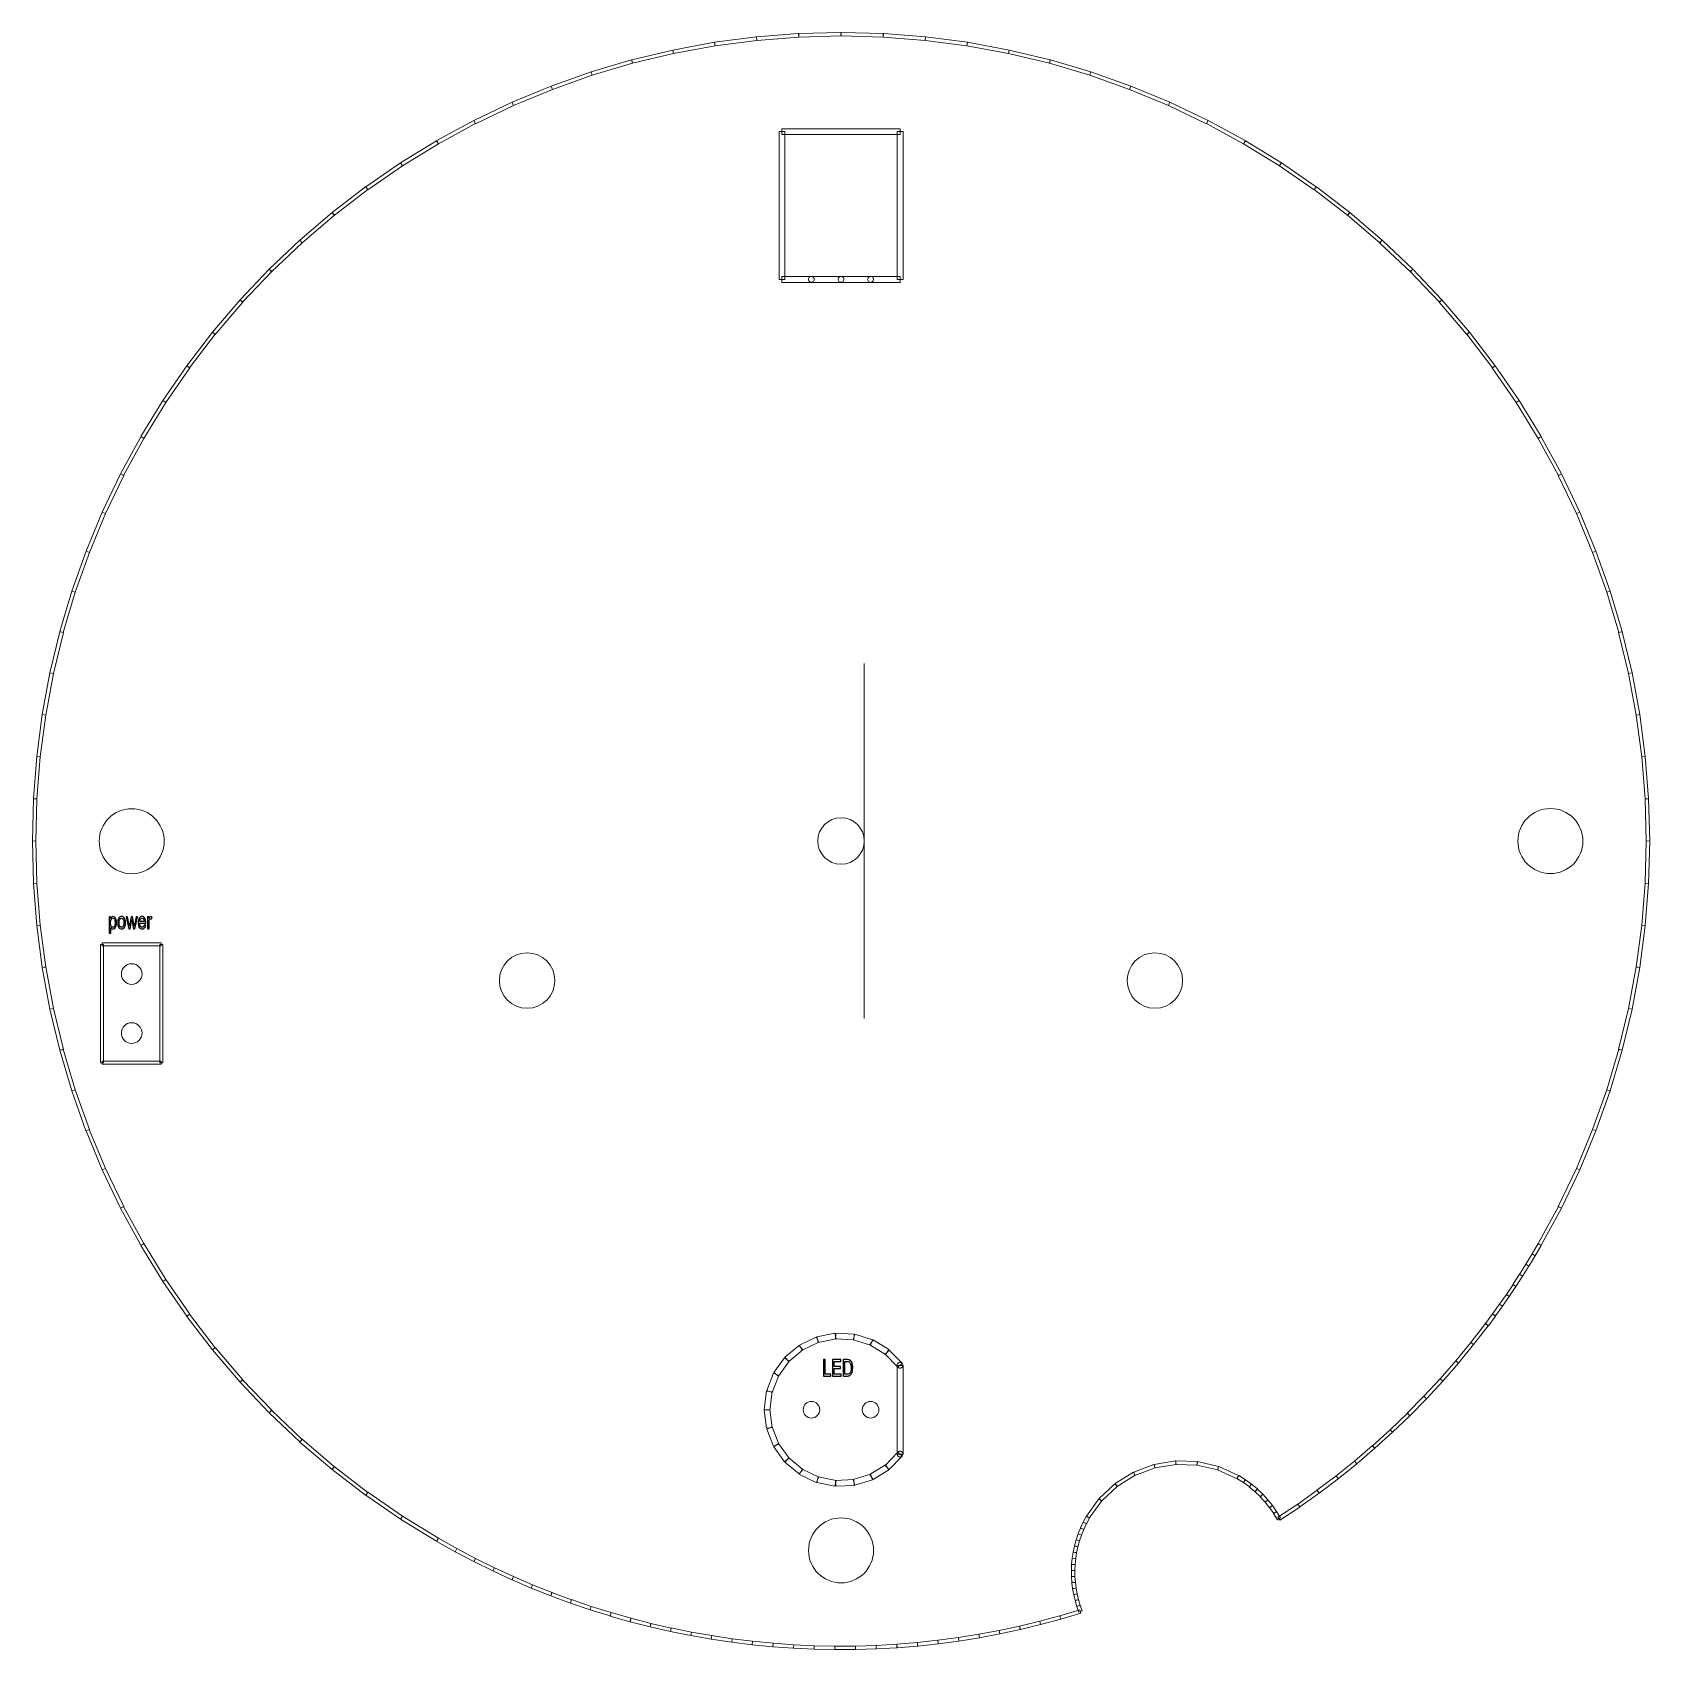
# Model space of a CAD drawing. Header units: inches. Extents: x -2.33 to 0.41, y 2.86 to 5.59.
import ezdxf

# ---------------------------------------------------------------- set-up
doc = ezdxf.new("R2010")
doc.units = ezdxf.units.IN
doc.header["$MEASUREMENT"] = 0
doc.layers.add('Top_Assy', color=7, linetype='Continuous')

msp = doc.modelspace()

# ---------------------------------------------------------------- linework, layer by layer
at = {"layer": 'Top_Assy', "lineweight": 9}
for points, knots in [([(-1.1043, 5.5862), (-1.1043, 5.5862), (-1.1036, 5.5802), (-1.1036, 5.5802), (-1.1036, 5.5802), (-1.1744, 5.5709), (-1.1744, 5.5709), (-1.1744, 5.5709), (-1.1751, 5.5769), (-1.1751, 5.5769), (-1.1751, 5.5769), (-1.1043, 5.5862), (-1.1043, 5.5862)], [0, 0, 0, 0, 0.25, 0.25, 0.25, 0.5, 0.5, 0.5, 0.75, 0.75, 0.75, 1, 1, 1, 1]), ([(-1.033, 5.5918), (-1.033, 5.5918), (-1.0325, 5.5858), (-1.0325, 5.5858), (-1.0325, 5.5858), (-1.1037, 5.5802), (-1.1037, 5.5802), (-1.1037, 5.5802), (-1.1042, 5.5862), (-1.1042, 5.5862), (-1.1042, 5.5862), (-1.033, 5.5918), (-1.033, 5.5918)], [0, 0, 0, 0, 0.25, 0.25, 0.25, 0.5, 0.5, 0.5, 0.75, 0.75, 0.75, 1, 1, 1, 1]), ([(-0.9613, 5.5937), (-0.9613, 5.5937), (-0.9612, 5.5877), (-0.9612, 5.5877), (-0.9612, 5.5877), (-1.0327, 5.5858), (-1.0327, 5.5858), (-1.0327, 5.5858), (-1.0328, 5.5918), (-1.0328, 5.5918), (-1.0328, 5.5918), (-0.9613, 5.5937), (-0.9613, 5.5937)], [0, 0, 0, 0, 0.25, 0.25, 0.25, 0.5, 0.5, 0.5, 0.75, 0.75, 0.75, 1, 1, 1, 1]), ([(-0.8898, 5.5918), (-0.8898, 5.5918), (-0.8899, 5.5858), (-0.8899, 5.5858), (-0.8899, 5.5858), (-0.9613, 5.5877), (-0.9613, 5.5877), (-0.9613, 5.5877), (-0.9612, 5.5937), (-0.9612, 5.5937), (-0.9612, 5.5937), (-0.8898, 5.5918), (-0.8898, 5.5918)], [0, 0, 0, 0, 0.25, 0.25, 0.25, 0.5, 0.5, 0.5, 0.75, 0.75, 0.75, 1, 1, 1, 1]), ([(-0.8183, 5.5862), (-0.8183, 5.5862), (-0.8188, 5.5802), (-0.8188, 5.5802), (-0.8188, 5.5802), (-0.8901, 5.5858), (-0.8901, 5.5858), (-0.8901, 5.5858), (-0.8896, 5.5918), (-0.8896, 5.5918), (-0.8896, 5.5918), (-0.8183, 5.5862), (-0.8183, 5.5862)], [0, 0, 0, 0, 0.25, 0.25, 0.25, 0.5, 0.5, 0.5, 0.75, 0.75, 0.75, 1, 1, 1, 1]), ([(-0.7474, 5.5769), (-0.7474, 5.5769), (-0.7481, 5.5709), (-0.7481, 5.5709), (-0.7481, 5.5709), (-0.8189, 5.5802), (-0.8189, 5.5802), (-0.8189, 5.5802), (-0.8182, 5.5862), (-0.8182, 5.5862), (-0.8182, 5.5862), (-0.7474, 5.5769), (-0.7474, 5.5769)], [0, 0, 0, 0, 0.25, 0.25, 0.25, 0.5, 0.5, 0.5, 0.75, 0.75, 0.75, 1, 1, 1, 1]), ([(-1.2457, 5.5637), (-1.2457, 5.5637), (-1.2444, 5.5579), (-1.2444, 5.5579), (-1.2444, 5.5579), (-1.3139, 5.5413), (-1.3139, 5.5413), (-1.3139, 5.5413), (-1.3152, 5.5471), (-1.3152, 5.5471), (-1.3152, 5.5471), (-1.2457, 5.5637), (-1.2457, 5.5637)], [0, 0, 0, 0, 0.25, 0.25, 0.25, 0.5, 0.5, 0.5, 0.75, 0.75, 0.75, 1, 1, 1, 1]), ([(-1.1753, 5.5769), (-1.1753, 5.5769), (-1.1742, 5.571), (-1.1742, 5.571), (-1.1742, 5.571), (-1.2445, 5.5579), (-1.2445, 5.5579), (-1.2445, 5.5579), (-1.2456, 5.5638), (-1.2456, 5.5638), (-1.2456, 5.5638), (-1.1753, 5.5769), (-1.1753, 5.5769)], [0, 0, 0, 0, 0.25, 0.25, 0.25, 0.5, 0.5, 0.5, 0.75, 0.75, 0.75, 1, 1, 1, 1]), ([(-0.6769, 5.5638), (-0.6769, 5.5638), (-0.678, 5.5579), (-0.678, 5.5579), (-0.678, 5.5579), (-0.7483, 5.571), (-0.7483, 5.571), (-0.7483, 5.571), (-0.7472, 5.5769), (-0.7472, 5.5769), (-0.7472, 5.5769), (-0.6769, 5.5638), (-0.6769, 5.5638)], [0, 0, 0, 0, 0.25, 0.25, 0.25, 0.5, 0.5, 0.5, 0.75, 0.75, 0.75, 1, 1, 1, 1]), ([(-0.6073, 5.5471), (-0.6073, 5.5471), (-0.6086, 5.5413), (-0.6086, 5.5413), (-0.6086, 5.5413), (-0.6781, 5.5579), (-0.6781, 5.5579), (-0.6781, 5.5579), (-0.6768, 5.5637), (-0.6768, 5.5637), (-0.6768, 5.5637), (-0.6073, 5.5471), (-0.6073, 5.5471)], [0, 0, 0, 0, 0.25, 0.25, 0.25, 0.5, 0.5, 0.5, 0.75, 0.75, 0.75, 1, 1, 1, 1]), ([(-1.3841, 5.5267), (-1.3841, 5.5267), (-1.382, 5.5211), (-1.382, 5.5211), (-1.382, 5.5211), (-1.4494, 5.4972), (-1.4494, 5.4972), (-1.4494, 5.4972), (-1.4514, 5.5028), (-1.4514, 5.5028), (-1.4514, 5.5028), (-1.3841, 5.5267), (-1.3841, 5.5267)], [0, 0, 0, 0, 0.25, 0.25, 0.25, 0.5, 0.5, 0.5, 0.75, 0.75, 0.75, 1, 1, 1, 1]), ([(-1.3154, 5.5471), (-1.3154, 5.5471), (-1.3137, 5.5413), (-1.3137, 5.5413), (-1.3137, 5.5413), (-1.3822, 5.521), (-1.3822, 5.521), (-1.3822, 5.521), (-1.3839, 5.5268), (-1.3839, 5.5268), (-1.3839, 5.5268), (-1.3154, 5.5471), (-1.3154, 5.5471)], [0, 0, 0, 0, 0.25, 0.25, 0.25, 0.5, 0.5, 0.5, 0.75, 0.75, 0.75, 1, 1, 1, 1]), ([(-0.5386, 5.5268), (-0.5386, 5.5268), (-0.5403, 5.521), (-0.5403, 5.521), (-0.5403, 5.521), (-0.6088, 5.5413), (-0.6088, 5.5413), (-0.6088, 5.5413), (-0.6071, 5.5471), (-0.6071, 5.5471), (-0.6071, 5.5471), (-0.5386, 5.5268), (-0.5386, 5.5268)], [0, 0, 0, 0, 0.25, 0.25, 0.25, 0.5, 0.5, 0.5, 0.75, 0.75, 0.75, 1, 1, 1, 1]), ([(-0.471, 5.5028), (-0.471, 5.5028), (-0.4731, 5.4972), (-0.4731, 5.4972), (-0.4731, 5.4972), (-0.5404, 5.5211), (-0.5404, 5.5211), (-0.5404, 5.5211), (-0.5384, 5.5267), (-0.5384, 5.5267), (-0.5384, 5.5267), (-0.471, 5.5028), (-0.471, 5.5028)], [0, 0, 0, 0, 0.25, 0.25, 0.25, 0.5, 0.5, 0.5, 0.75, 0.75, 0.75, 1, 1, 1, 1]), ([(-1.4516, 5.5028), (-1.4516, 5.5028), (-1.4493, 5.4972), (-1.4493, 5.4972), (-1.4493, 5.4972), (-1.5153, 5.4699), (-1.5153, 5.4699), (-1.5153, 5.4699), (-1.5176, 5.4755), (-1.5176, 5.4755), (-1.5176, 5.4755), (-1.4516, 5.5028), (-1.4516, 5.5028)], [0, 0, 0, 0, 0.25, 0.25, 0.25, 0.5, 0.5, 0.5, 0.75, 0.75, 0.75, 1, 1, 1, 1]), ([(-0.4049, 5.4755), (-0.4049, 5.4755), (-0.4072, 5.4699), (-0.4072, 5.4699), (-0.4072, 5.4699), (-0.4732, 5.4972), (-0.4732, 5.4972), (-0.4732, 5.4972), (-0.4709, 5.5028), (-0.4709, 5.5028), (-0.4709, 5.5028), (-0.4049, 5.4755), (-0.4049, 5.4755)], [0, 0, 0, 0, 0.25, 0.25, 0.25, 0.5, 0.5, 0.5, 0.75, 0.75, 0.75, 1, 1, 1, 1]), ([(-1.5177, 5.4754), (-1.5177, 5.4754), (-1.5152, 5.47), (-1.5152, 5.47), (-1.5152, 5.47), (-1.5797, 5.4392), (-1.5797, 5.4392), (-1.5797, 5.4392), (-1.5822, 5.4446), (-1.5822, 5.4446), (-1.5822, 5.4446), (-1.5177, 5.4754), (-1.5177, 5.4754)], [0, 0, 0, 0, 0.25, 0.25, 0.25, 0.5, 0.5, 0.5, 0.75, 0.75, 0.75, 1, 1, 1, 1]), ([(-0.3403, 5.4446), (-0.3403, 5.4446), (-0.3428, 5.4392), (-0.3428, 5.4392), (-0.3428, 5.4392), (-0.4073, 5.47), (-0.4073, 5.47), (-0.4073, 5.47), (-0.4048, 5.4754), (-0.4048, 5.4754), (-0.4048, 5.4754), (-0.3403, 5.4446), (-0.3403, 5.4446)], [0, 0, 0, 0, 0.25, 0.25, 0.25, 0.5, 0.5, 0.5, 0.75, 0.75, 0.75, 1, 1, 1, 1]), ([(-1.5824, 5.4446), (-1.5824, 5.4446), (-1.5795, 5.4393), (-1.5795, 5.4393), (-1.5795, 5.4393), (-1.6423, 5.4052), (-1.6423, 5.4052), (-1.6423, 5.4052), (-1.6452, 5.4105), (-1.6452, 5.4105), (-1.6452, 5.4105), (-1.5824, 5.4446), (-1.5824, 5.4446)], [0, 0, 0, 0, 0.25, 0.25, 0.25, 0.5, 0.5, 0.5, 0.75, 0.75, 0.75, 1, 1, 1, 1]), ([(-1.0563, 5.1757), (-1.0563, 5.1757), (-1.0661, 5.1757), (-1.0661, 5.1757), (-1.0661, 5.1757), (-1.0661, 5.4257), (-1.0661, 5.4257), (-1.0661, 5.4257), (-1.0563, 5.4257), (-1.0563, 5.4257), (-1.0563, 5.4257), (-1.0563, 5.1757), (-1.0563, 5.1757)], [0, 0, 0, 0, 0.25, 0.25, 0.25, 0.5, 0.5, 0.5, 0.75, 0.75, 0.75, 1, 1, 1, 1]), ([(-1.0612, 5.4208), (-1.0612, 5.4208), (-1.0612, 5.4306), (-1.0612, 5.4306), (-1.0612, 5.4306), (-0.8612, 5.4306), (-0.8612, 5.4306), (-0.8612, 5.4306), (-0.8612, 5.4208), (-0.8612, 5.4208), (-0.8612, 5.4208), (-1.0612, 5.4208), (-1.0612, 5.4208)], [0, 0, 0, 0, 0.25, 0.25, 0.25, 0.5, 0.5, 0.5, 0.75, 0.75, 0.75, 1, 1, 1, 1]), ([(-0.8661, 5.4257), (-0.8661, 5.4257), (-0.8563, 5.4257), (-0.8563, 5.4257), (-0.8563, 5.4257), (-0.8563, 5.1757), (-0.8563, 5.1757), (-0.8563, 5.1757), (-0.8661, 5.1757), (-0.8661, 5.1757), (-0.8661, 5.1757), (-0.8661, 5.4257), (-0.8661, 5.4257)], [0, 0, 0, 0, 0.25, 0.25, 0.25, 0.5, 0.5, 0.5, 0.75, 0.75, 0.75, 1, 1, 1, 1]), ([(-0.2773, 5.4105), (-0.2773, 5.4105), (-0.2802, 5.4052), (-0.2802, 5.4052), (-0.2802, 5.4052), (-0.343, 5.4393), (-0.343, 5.4393), (-0.343, 5.4393), (-0.3401, 5.4446), (-0.3401, 5.4446), (-0.3401, 5.4446), (-0.2773, 5.4105), (-0.2773, 5.4105)], [0, 0, 0, 0, 0.25, 0.25, 0.25, 0.5, 0.5, 0.5, 0.75, 0.75, 0.75, 1, 1, 1, 1]), ([(-1.6453, 5.4104), (-1.6453, 5.4104), (-1.6422, 5.4053), (-1.6422, 5.4053), (-1.6422, 5.4053), (-1.7031, 5.368), (-1.7031, 5.368), (-1.7031, 5.368), (-1.7062, 5.3731), (-1.7062, 5.3731), (-1.7062, 5.3731), (-1.6453, 5.4104), (-1.6453, 5.4104)], [0, 0, 0, 0, 0.25, 0.25, 0.25, 0.5, 0.5, 0.5, 0.75, 0.75, 0.75, 1, 1, 1, 1]), ([(-0.2163, 5.3731), (-0.2163, 5.3731), (-0.2194, 5.368), (-0.2194, 5.368), (-0.2194, 5.368), (-0.2803, 5.4053), (-0.2803, 5.4053), (-0.2803, 5.4053), (-0.2772, 5.4104), (-0.2772, 5.4104), (-0.2772, 5.4104), (-0.2163, 5.3731), (-0.2163, 5.3731)], [0, 0, 0, 0, 0.25, 0.25, 0.25, 0.5, 0.5, 0.5, 0.75, 0.75, 0.75, 1, 1, 1, 1]), ([(-1.7063, 5.373), (-1.7063, 5.373), (-1.7029, 5.368), (-1.7029, 5.368), (-1.7029, 5.368), (-1.7618, 5.3275), (-1.7618, 5.3275), (-1.7618, 5.3275), (-1.7652, 5.3325), (-1.7652, 5.3325), (-1.7652, 5.3325), (-1.7063, 5.373), (-1.7063, 5.373)], [0, 0, 0, 0, 0.25, 0.25, 0.25, 0.5, 0.5, 0.5, 0.75, 0.75, 0.75, 1, 1, 1, 1]), ([(-0.1572, 5.3325), (-0.1572, 5.3325), (-0.1606, 5.3275), (-0.1606, 5.3275), (-0.1606, 5.3275), (-0.2195, 5.368), (-0.2195, 5.368), (-0.2195, 5.368), (-0.2161, 5.373), (-0.2161, 5.373), (-0.2161, 5.373), (-0.1572, 5.3325), (-0.1572, 5.3325)], [0, 0, 0, 0, 0.25, 0.25, 0.25, 0.5, 0.5, 0.5, 0.75, 0.75, 0.75, 1, 1, 1, 1]), ([(-1.7654, 5.3324), (-1.7654, 5.3324), (-1.7617, 5.3276), (-1.7617, 5.3276), (-1.7617, 5.3276), (-1.8184, 5.2841), (-1.8184, 5.2841), (-1.8184, 5.2841), (-1.8221, 5.2889), (-1.8221, 5.2889), (-1.8221, 5.2889), (-1.7654, 5.3324), (-1.7654, 5.3324)], [0, 0, 0, 0, 0.25, 0.25, 0.25, 0.5, 0.5, 0.5, 0.75, 0.75, 0.75, 1, 1, 1, 1]), ([(-0.1004, 5.2889), (-0.1004, 5.2889), (-0.1041, 5.2841), (-0.1041, 5.2841), (-0.1041, 5.2841), (-0.1608, 5.3276), (-0.1608, 5.3276), (-0.1608, 5.3276), (-0.1571, 5.3324), (-0.1571, 5.3324), (-0.1571, 5.3324), (-0.1004, 5.2889), (-0.1004, 5.2889)], [0, 0, 0, 0, 0.25, 0.25, 0.25, 0.5, 0.5, 0.5, 0.75, 0.75, 0.75, 1, 1, 1, 1]), ([(-1.8222, 5.2888), (-1.8222, 5.2888), (-1.8183, 5.2842), (-1.8183, 5.2842), (-1.8183, 5.2842), (-1.8727, 5.2378), (-1.8727, 5.2378), (-1.8727, 5.2378), (-1.8766, 5.2424), (-1.8766, 5.2424), (-1.8766, 5.2424), (-1.8222, 5.2888), (-1.8222, 5.2888)], [0, 0, 0, 0, 0.25, 0.25, 0.25, 0.5, 0.5, 0.5, 0.75, 0.75, 0.75, 1, 1, 1, 1]), ([(-0.046, 5.2424), (-0.046, 5.2424), (-0.0499, 5.2378), (-0.0499, 5.2378), (-0.0499, 5.2378), (-0.1042, 5.2842), (-0.1042, 5.2842), (-0.1042, 5.2842), (-0.1003, 5.2888), (-0.1003, 5.2888), (-0.1003, 5.2888), (-0.046, 5.2424), (-0.046, 5.2424)], [0, 0, 0, 0, 0.25, 0.25, 0.25, 0.5, 0.5, 0.5, 0.75, 0.75, 0.75, 1, 1, 1, 1]), ([(-0.9219, 4.2257), (-0.9219, 4.2474), (-0.9395, 4.265), (-0.9612, 4.265), (-0.983, 4.265), (-1.0005, 4.2474), (-1.0005, 4.2257), (-1.0005, 4.204), (-0.983, 4.1864), (-0.9612, 4.1864), (-0.9395, 4.1864), (-0.9219, 4.204), (-0.9219, 4.2257), (-0.9219, 5.2675), (-0.9219, 3.1839), (-0.9219, 4.2257)], [0, 0, 0, 0, 0.25, 0.25, 0.25, 0.5, 0.5, 0.5, 0.75, 0.75, 0.75, 1, 1, 1, 1.000004, 1.000004, 1.000004, 1.000004]), ([(-1.8767, 5.2423), (-1.8767, 5.2423), (-1.8726, 5.2379), (-1.8726, 5.2379), (-1.8726, 5.2379), (-1.9244, 5.1887), (-1.9244, 5.1887), (-1.9244, 5.1887), (-1.9285, 5.1931), (-1.9285, 5.1931), (-1.9285, 5.1931), (-1.8767, 5.2423), (-1.8767, 5.2423)], [0, 0, 0, 0, 0.25, 0.25, 0.25, 0.5, 0.5, 0.5, 0.75, 0.75, 0.75, 1, 1, 1, 1]), ([(0.006, 5.1931), (0.006, 5.1931), (0.0019, 5.1887), (0.0019, 5.1887), (0.0019, 5.1887), (-0.05, 5.2379), (-0.05, 5.2379), (-0.05, 5.2379), (-0.0459, 5.2423), (-0.0459, 5.2423), (-0.0459, 5.2423), (0.006, 5.1931), (0.006, 5.1931)], [0, 0, 0, 0, 0.25, 0.25, 0.25, 0.5, 0.5, 0.5, 0.75, 0.75, 0.75, 1, 1, 1, 1]), ([(-1.9286, 5.193), (-1.9286, 5.193), (-1.9243, 5.1889), (-1.9243, 5.1889), (-1.9243, 5.1889), (-1.9735, 5.137), (-1.9735, 5.137), (-1.9735, 5.137), (-1.9778, 5.1411), (-1.9778, 5.1411), (-1.9778, 5.1411), (-1.9286, 5.193), (-1.9286, 5.193)], [0, 0, 0, 0, 0.25, 0.25, 0.25, 0.5, 0.5, 0.5, 0.75, 0.75, 0.75, 1, 1, 1, 1]), ([(-0.8612, 5.1806), (-0.8612, 5.1806), (-0.8612, 5.1708), (-0.8612, 5.1708), (-0.8612, 5.1708), (-1.0612, 5.1708), (-1.0612, 5.1708), (-1.0612, 5.1708), (-1.0612, 5.1806), (-1.0612, 5.1806), (-1.0612, 5.1806), (-0.8612, 5.1806), (-0.8612, 5.1806)], [0, 0, 0, 0, 0.25, 0.25, 0.25, 0.5, 0.5, 0.5, 0.75, 0.75, 0.75, 1, 1, 1, 1]), ([(-1.0162, 5.1757), (-1.0162, 5.1775), (-1.0153, 5.1791), (-1.0137, 5.18), (-1.0122, 5.1808), (-1.0104, 5.1808), (-1.0088, 5.18), (-1.0073, 5.1791), (-1.0064, 5.1775), (-1.0064, 5.1757)], [0, 0, 0, 0, 0.333333, 0.333333, 0.333333, 0.666667, 0.666667, 0.666667, 1, 1, 1, 1]), ([(-1.0064, 5.1757), (-1.0064, 5.174), (-1.0073, 5.1724), (-1.0088, 5.1715), (-1.0104, 5.1706), (-1.0122, 5.1706), (-1.0137, 5.1715), (-1.0153, 5.1724), (-1.0162, 5.174), (-1.0162, 5.1757)], [0, 0, 0, 0, 0.333333, 0.333333, 0.333333, 0.666667, 0.666667, 0.666667, 1, 1, 1, 1]), ([(-1.0113, 5.1757), (-1.0113, 5.1757), (-1.0113, 5.1757), (-1.0113, 5.1757), (-1.0113, 5.1757), (-1.0113, 5.1757), (-1.0113, 5.1757), (-1.0113, 5.1757), (-1.0113, 5.1757), (-1.0113, 5.1757)], [0, 0, 0, 0, 0.333333, 0.333333, 0.333333, 0.666667, 0.666667, 0.666667, 1, 1, 1, 1]), ([(-1.0113, 5.1757), (-1.0113, 5.1757), (-1.0113, 5.1757), (-1.0113, 5.1757), (-1.0113, 5.1757), (-1.0113, 5.1757), (-1.0113, 5.1757), (-1.0113, 5.1757), (-1.0113, 5.1757), (-1.0113, 5.1757)], [0, 0, 0, 0, 0.333333, 0.333333, 0.333333, 0.666667, 0.666667, 0.666667, 1, 1, 1, 1]), ([(-0.9662, 5.1757), (-0.9662, 5.1775), (-0.9653, 5.1791), (-0.9637, 5.18), (-0.9622, 5.1808), (-0.9604, 5.1808), (-0.9588, 5.18), (-0.9573, 5.1791), (-0.9564, 5.1775), (-0.9564, 5.1757)], [0, 0, 0, 0, 0.333333, 0.333333, 0.333333, 0.666667, 0.666667, 0.666667, 1, 1, 1, 1]), ([(-0.9564, 5.1757), (-0.9564, 5.174), (-0.9573, 5.1724), (-0.9588, 5.1715), (-0.9604, 5.1706), (-0.9622, 5.1706), (-0.9637, 5.1715), (-0.9653, 5.1724), (-0.9662, 5.174), (-0.9662, 5.1757)], [0, 0, 0, 0, 0.333333, 0.333333, 0.333333, 0.666667, 0.666667, 0.666667, 1, 1, 1, 1]), ([(-0.9613, 5.1757), (-0.9613, 5.1757), (-0.9613, 5.1757), (-0.9613, 5.1757), (-0.9613, 5.1757), (-0.9613, 5.1757), (-0.9613, 5.1757), (-0.9613, 5.1757), (-0.9613, 5.1757), (-0.9613, 5.1757)], [0, 0, 0, 0, 0.333333, 0.333333, 0.333333, 0.666667, 0.666667, 0.666667, 1, 1, 1, 1]), ([(-0.9613, 5.1757), (-0.9613, 5.1757), (-0.9613, 5.1757), (-0.9613, 5.1757), (-0.9613, 5.1757), (-0.9613, 5.1757), (-0.9613, 5.1757), (-0.9613, 5.1757), (-0.9613, 5.1757), (-0.9613, 5.1757)], [0, 0, 0, 0, 0.333333, 0.333333, 0.333333, 0.666667, 0.666667, 0.666667, 1, 1, 1, 1]), ([(-0.9162, 5.1757), (-0.9162, 5.1775), (-0.9153, 5.1791), (-0.9137, 5.18), (-0.9122, 5.1809), (-0.9103, 5.1809), (-0.9088, 5.18), (-0.9072, 5.1791), (-0.9063, 5.1775), (-0.9063, 5.1757)], [0, 0, 0, 0, 0.333333, 0.333333, 0.333333, 0.666667, 0.666667, 0.666667, 1, 1, 1, 1]), ([(-0.9063, 5.1757), (-0.9063, 5.1739), (-0.9072, 5.1723), (-0.9088, 5.1714), (-0.9103, 5.1705), (-0.9122, 5.1705), (-0.9137, 5.1714), (-0.9153, 5.1723), (-0.9162, 5.1739), (-0.9162, 5.1757)], [0, 0, 0, 0, 0.333333, 0.333333, 0.333333, 0.666667, 0.666667, 0.666667, 1, 1, 1, 1]), ([(-0.9112, 5.1757), (-0.9112, 5.1757), (-0.9112, 5.1758), (-0.9112, 5.1758), (-0.9112, 5.1758), (-0.9113, 5.1758), (-0.9113, 5.1758), (-0.9113, 5.1758), (-0.9113, 5.1757), (-0.9113, 5.1757)], [0, 0, 0, 0, 0.333333, 0.333333, 0.333333, 0.666667, 0.666667, 0.666667, 1, 1, 1, 1]), ([(-0.9113, 5.1757), (-0.9113, 5.1757), (-0.9113, 5.1757), (-0.9113, 5.1757), (-0.9113, 5.1757), (-0.9112, 5.1757), (-0.9112, 5.1757), (-0.9112, 5.1757), (-0.9112, 5.1757), (-0.9112, 5.1757)], [0, 0, 0, 0, 0.333333, 0.333333, 0.333333, 0.666667, 0.666667, 0.666667, 1, 1, 1, 1]), ([(0.0553, 5.1411), (0.0553, 5.1411), (0.051, 5.137), (0.051, 5.137), (0.051, 5.137), (0.0018, 5.1889), (0.0018, 5.1889), (0.0018, 5.1889), (0.0061, 5.193), (0.0061, 5.193), (0.0061, 5.193), (0.0553, 5.1411), (0.0553, 5.1411)], [0, 0, 0, 0, 0.25, 0.25, 0.25, 0.5, 0.5, 0.5, 0.75, 0.75, 0.75, 1, 1, 1, 1]), ([(-1.9779, 5.141), (-1.9779, 5.141), (-1.9734, 5.1371), (-1.9734, 5.1371), (-1.9734, 5.1371), (-2.0198, 5.0828), (-2.0198, 5.0828), (-2.0198, 5.0828), (-2.0243, 5.0867), (-2.0243, 5.0867), (-2.0243, 5.0867), (-1.9779, 5.141), (-1.9779, 5.141)], [0, 0, 0, 0, 0.25, 0.25, 0.25, 0.5, 0.5, 0.5, 0.75, 0.75, 0.75, 1, 1, 1, 1]), ([(0.1018, 5.0867), (0.1018, 5.0867), (0.0973, 5.0828), (0.0973, 5.0828), (0.0973, 5.0828), (0.0509, 5.1371), (0.0509, 5.1371), (0.0509, 5.1371), (0.0554, 5.141), (0.0554, 5.141), (0.0554, 5.141), (0.1018, 5.0867), (0.1018, 5.0867)], [0, 0, 0, 0, 0.25, 0.25, 0.25, 0.5, 0.5, 0.5, 0.75, 0.75, 0.75, 1, 1, 1, 1]), ([(-2.0244, 5.0865), (-2.0244, 5.0865), (-2.0197, 5.0829), (-2.0197, 5.0829), (-2.0197, 5.0829), (-2.0632, 5.0262), (-2.0632, 5.0262), (-2.0632, 5.0262), (-2.0679, 5.0298), (-2.0679, 5.0298), (-2.0679, 5.0298), (-2.0244, 5.0865), (-2.0244, 5.0865)], [0, 0, 0, 0, 0.25, 0.25, 0.25, 0.5, 0.5, 0.5, 0.75, 0.75, 0.75, 1, 1, 1, 1]), ([(0.1454, 5.0298), (0.1454, 5.0298), (0.1407, 5.0262), (0.1407, 5.0262), (0.1407, 5.0262), (0.0972, 5.0829), (0.0972, 5.0829), (0.0972, 5.0829), (0.1019, 5.0865), (0.1019, 5.0865), (0.1019, 5.0865), (0.1454, 5.0298), (0.1454, 5.0298)], [0, 0, 0, 0, 0.25, 0.25, 0.25, 0.5, 0.5, 0.5, 0.75, 0.75, 0.75, 1, 1, 1, 1]), ([(-2.068, 5.0297), (-2.068, 5.0297), (-2.0631, 5.0263), (-2.0631, 5.0263), (-2.0631, 5.0263), (-2.1036, 4.9674), (-2.1036, 4.9674), (-2.1036, 4.9674), (-2.1085, 4.9708), (-2.1085, 4.9708), (-2.1085, 4.9708), (-2.068, 5.0297), (-2.068, 5.0297)], [0, 0, 0, 0, 0.25, 0.25, 0.25, 0.5, 0.5, 0.5, 0.75, 0.75, 0.75, 1, 1, 1, 1]), ([(0.186, 4.9708), (0.186, 4.9708), (0.1811, 4.9674), (0.1811, 4.9674), (0.1811, 4.9674), (0.1406, 5.0263), (0.1406, 5.0263), (0.1406, 5.0263), (0.1455, 5.0297), (0.1455, 5.0297), (0.1455, 5.0297), (0.186, 4.9708), (0.186, 4.9708)], [0, 0, 0, 0, 0.25, 0.25, 0.25, 0.5, 0.5, 0.5, 0.75, 0.75, 0.75, 1, 1, 1, 1]), ([(-2.1086, 4.9707), (-2.1086, 4.9707), (-2.1035, 4.9676), (-2.1035, 4.9676), (-2.1035, 4.9676), (-2.1408, 4.9067), (-2.1408, 4.9067), (-2.1408, 4.9067), (-2.1459, 4.9098), (-2.1459, 4.9098), (-2.1459, 4.9098), (-2.1086, 4.9707), (-2.1086, 4.9707)], [0, 0, 0, 0, 0.25, 0.25, 0.25, 0.5, 0.5, 0.5, 0.75, 0.75, 0.75, 1, 1, 1, 1]), ([(0.2234, 4.9098), (0.2234, 4.9098), (0.2183, 4.9067), (0.2183, 4.9067), (0.2183, 4.9067), (0.181, 4.9676), (0.181, 4.9676), (0.181, 4.9676), (0.1861, 4.9707), (0.1861, 4.9707), (0.1861, 4.9707), (0.2234, 4.9098), (0.2234, 4.9098)], [0, 0, 0, 0, 0.25, 0.25, 0.25, 0.5, 0.5, 0.5, 0.75, 0.75, 0.75, 1, 1, 1, 1]), ([(-2.146, 4.9096), (-2.146, 4.9096), (-2.1407, 4.9068), (-2.1407, 4.9068), (-2.1407, 4.9068), (-2.1748, 4.844), (-2.1748, 4.844), (-2.1748, 4.844), (-2.1801, 4.8469), (-2.1801, 4.8469), (-2.1801, 4.8469), (-2.146, 4.9096), (-2.146, 4.9096)], [0, 0, 0, 0, 0.25, 0.25, 0.25, 0.5, 0.5, 0.5, 0.75, 0.75, 0.75, 1, 1, 1, 1]), ([(0.2576, 4.8469), (0.2576, 4.8469), (0.2523, 4.844), (0.2523, 4.844), (0.2523, 4.844), (0.2182, 4.9068), (0.2182, 4.9068), (0.2182, 4.9068), (0.2235, 4.9096), (0.2235, 4.9096), (0.2235, 4.9096), (0.2576, 4.8469), (0.2576, 4.8469)], [0, 0, 0, 0, 0.25, 0.25, 0.25, 0.5, 0.5, 0.5, 0.75, 0.75, 0.75, 1, 1, 1, 1]), ([(-2.1802, 4.8467), (-2.1802, 4.8467), (-2.1747, 4.8441), (-2.1747, 4.8441), (-2.1747, 4.8441), (-2.2055, 4.7796), (-2.2055, 4.7796), (-2.2055, 4.7796), (-2.211, 4.7822), (-2.211, 4.7822), (-2.211, 4.7822), (-2.1802, 4.8467), (-2.1802, 4.8467)], [0, 0, 0, 0, 0.25, 0.25, 0.25, 0.5, 0.5, 0.5, 0.75, 0.75, 0.75, 1, 1, 1, 1]), ([(0.2885, 4.7822), (0.2885, 4.7822), (0.283, 4.7796), (0.283, 4.7796), (0.283, 4.7796), (0.2522, 4.8441), (0.2522, 4.8441), (0.2522, 4.8441), (0.2577, 4.8467), (0.2577, 4.8467), (0.2577, 4.8467), (0.2885, 4.7822), (0.2885, 4.7822)], [0, 0, 0, 0, 0.25, 0.25, 0.25, 0.5, 0.5, 0.5, 0.75, 0.75, 0.75, 1, 1, 1, 1]), ([(-2.211, 4.7821), (-2.211, 4.7821), (-2.2055, 4.7798), (-2.2055, 4.7798), (-2.2055, 4.7798), (-2.2328, 4.7138), (-2.2328, 4.7138), (-2.2328, 4.7138), (-2.2383, 4.7161), (-2.2383, 4.7161), (-2.2383, 4.7161), (-2.211, 4.7821), (-2.211, 4.7821)], [0, 0, 0, 0, 0.25, 0.25, 0.25, 0.5, 0.5, 0.5, 0.75, 0.75, 0.75, 1, 1, 1, 1]), ([(0.3158, 4.716), (0.3158, 4.716), (0.3103, 4.7137), (0.3103, 4.7137), (0.3103, 4.7137), (0.283, 4.7798), (0.283, 4.7798), (0.283, 4.7798), (0.2885, 4.7821), (0.2885, 4.7821), (0.2885, 4.7821), (0.3158, 4.716), (0.3158, 4.716)], [0, 0, 0, 0, 0.25, 0.25, 0.25, 0.5, 0.5, 0.5, 0.75, 0.75, 0.75, 1, 1, 1, 1]), ([(-2.2384, 4.7159), (-2.2384, 4.7159), (-2.2327, 4.7139), (-2.2327, 4.7139), (-2.2327, 4.7139), (-2.2566, 4.6465), (-2.2566, 4.6465), (-2.2566, 4.6465), (-2.2623, 4.6485), (-2.2623, 4.6485), (-2.2623, 4.6485), (-2.2384, 4.7159), (-2.2384, 4.7159)], [0, 0, 0, 0, 0.25, 0.25, 0.25, 0.5, 0.5, 0.5, 0.75, 0.75, 0.75, 1, 1, 1, 1]), ([(0.3398, 4.6485), (0.3398, 4.6485), (0.3341, 4.6465), (0.3341, 4.6465), (0.3341, 4.6465), (0.3102, 4.7138), (0.3102, 4.7138), (0.3102, 4.7138), (0.3159, 4.7158), (0.3159, 4.7158), (0.3159, 4.7158), (0.3398, 4.6485), (0.3398, 4.6485)], [0, 0, 0, 0, 0.25, 0.25, 0.25, 0.5, 0.5, 0.5, 0.75, 0.75, 0.75, 1, 1, 1, 1]), ([(-2.2623, 4.6484), (-2.2623, 4.6484), (-2.2566, 4.6467), (-2.2566, 4.6467), (-2.2566, 4.6467), (-2.2769, 4.5782), (-2.2769, 4.5782), (-2.2769, 4.5782), (-2.2826, 4.5799), (-2.2826, 4.5799), (-2.2826, 4.5799), (-2.2623, 4.6484), (-2.2623, 4.6484)], [0, 0, 0, 0, 0.25, 0.25, 0.25, 0.5, 0.5, 0.5, 0.75, 0.75, 0.75, 1, 1, 1, 1]), ([(0.3601, 4.5799), (0.3601, 4.5799), (0.3544, 4.5782), (0.3544, 4.5782), (0.3544, 4.5782), (0.3341, 4.6467), (0.3341, 4.6467), (0.3341, 4.6467), (0.3398, 4.6484), (0.3398, 4.6484), (0.3398, 4.6484), (0.3601, 4.5799), (0.3601, 4.5799)], [0, 0, 0, 0, 0.25, 0.25, 0.25, 0.5, 0.5, 0.5, 0.75, 0.75, 0.75, 1, 1, 1, 1]), ([(-2.2827, 4.5797), (-2.2827, 4.5797), (-2.2768, 4.5783), (-2.2768, 4.5783), (-2.2768, 4.5783), (-2.2935, 4.5088), (-2.2935, 4.5088), (-2.2935, 4.5088), (-2.2994, 4.5102), (-2.2994, 4.5102), (-2.2994, 4.5102), (-2.2827, 4.5797), (-2.2827, 4.5797)], [0, 0, 0, 0, 0.25, 0.25, 0.25, 0.5, 0.5, 0.5, 0.75, 0.75, 0.75, 1, 1, 1, 1]), ([(0.3769, 4.5102), (0.3769, 4.5102), (0.371, 4.5088), (0.371, 4.5088), (0.371, 4.5088), (0.3543, 4.5783), (0.3543, 4.5783), (0.3543, 4.5783), (0.3602, 4.5797), (0.3602, 4.5797), (0.3602, 4.5797), (0.3769, 4.5102), (0.3769, 4.5102)], [0, 0, 0, 0, 0.25, 0.25, 0.25, 0.5, 0.5, 0.5, 0.75, 0.75, 0.75, 1, 1, 1, 1]), ([(-2.2994, 4.5101), (-2.2994, 4.5101), (-2.2935, 4.509), (-2.2935, 4.509), (-2.2935, 4.509), (-2.3065, 4.4387), (-2.3065, 4.4387), (-2.3065, 4.4387), (-2.3124, 4.4398), (-2.3124, 4.4398), (-2.3124, 4.4398), (-2.2994, 4.5101), (-2.2994, 4.5101)], [0, 0, 0, 0, 0.25, 0.25, 0.25, 0.5, 0.5, 0.5, 0.75, 0.75, 0.75, 1, 1, 1, 1]), ([(0.3899, 4.4398), (0.3899, 4.4398), (0.384, 4.4387), (0.384, 4.4387), (0.384, 4.4387), (0.371, 4.509), (0.371, 4.509), (0.371, 4.509), (0.3769, 4.5101), (0.3769, 4.5101), (0.3769, 4.5101), (0.3899, 4.4398), (0.3899, 4.4398)], [0, 0, 0, 0, 0.25, 0.25, 0.25, 0.5, 0.5, 0.5, 0.75, 0.75, 0.75, 1, 1, 1, 1]), ([(-2.3124, 4.4396), (-2.3124, 4.4396), (-2.3065, 4.4388), (-2.3065, 4.4388), (-2.3065, 4.4388), (-2.3158, 4.368), (-2.3158, 4.368), (-2.3158, 4.368), (-2.3217, 4.3688), (-2.3217, 4.3688), (-2.3217, 4.3688), (-2.3124, 4.4396), (-2.3124, 4.4396)], [0, 0, 0, 0, 0.25, 0.25, 0.25, 0.5, 0.5, 0.5, 0.75, 0.75, 0.75, 1, 1, 1, 1]), ([(0.3992, 4.3688), (0.3992, 4.3688), (0.3933, 4.368), (0.3933, 4.368), (0.3933, 4.368), (0.384, 4.4388), (0.384, 4.4388), (0.384, 4.4388), (0.3899, 4.4396), (0.3899, 4.4396), (0.3899, 4.4396), (0.3992, 4.3688), (0.3992, 4.3688)], [0, 0, 0, 0, 0.25, 0.25, 0.25, 0.5, 0.5, 0.5, 0.75, 0.75, 0.75, 1, 1, 1, 1]), ([(-2.3217, 4.3687), (-2.3217, 4.3687), (-2.3158, 4.3682), (-2.3158, 4.3682), (-2.3158, 4.3682), (-2.3214, 4.2969), (-2.3214, 4.2969), (-2.3214, 4.2969), (-2.3273, 4.2974), (-2.3273, 4.2974), (-2.3273, 4.2974), (-2.3217, 4.3687), (-2.3217, 4.3687)], [0, 0, 0, 0, 0.25, 0.25, 0.25, 0.5, 0.5, 0.5, 0.75, 0.75, 0.75, 1, 1, 1, 1]), ([(0.4048, 4.2974), (0.4048, 4.2974), (0.3989, 4.2969), (0.3989, 4.2969), (0.3989, 4.2969), (0.3933, 4.3682), (0.3933, 4.3682), (0.3933, 4.3682), (0.3992, 4.3687), (0.3992, 4.3687), (0.3992, 4.3687), (0.4048, 4.2974), (0.4048, 4.2974)], [0, 0, 0, 0, 0.25, 0.25, 0.25, 0.5, 0.5, 0.5, 0.75, 0.75, 0.75, 1, 1, 1, 1]), ([(-2.3273, 4.2972), (-2.3273, 4.2972), (-2.3214, 4.297), (-2.3214, 4.297), (-2.3214, 4.297), (-2.3232, 4.2256), (-2.3232, 4.2256), (-2.3232, 4.2256), (-2.3292, 4.2258), (-2.3292, 4.2258), (-2.3292, 4.2258), (-2.3273, 4.2972), (-2.3273, 4.2972)], [0, 0, 0, 0, 0.25, 0.25, 0.25, 0.5, 0.5, 0.5, 0.75, 0.75, 0.75, 1, 1, 1, 1]), ([(0.4068, 4.2258), (0.4068, 4.2258), (0.4008, 4.2256), (0.4008, 4.2256), (0.4008, 4.2256), (0.3989, 4.297), (0.3989, 4.297), (0.3989, 4.297), (0.4049, 4.2972), (0.4049, 4.2972), (0.4049, 4.2972), (0.4068, 4.2258), (0.4068, 4.2258)], [0, 0, 0, 0, 0.25, 0.25, 0.25, 0.5, 0.5, 0.5, 0.75, 0.75, 0.75, 1, 1, 1, 1]), ([(-2.3292, 4.2256), (-2.3292, 4.2256), (-2.3232, 4.2258), (-2.3232, 4.2258), (-2.3232, 4.2258), (-2.3214, 4.1543), (-2.3214, 4.1543), (-2.3214, 4.1543), (-2.3273, 4.1541), (-2.3273, 4.1541), (-2.3273, 4.1541), (-2.3292, 4.2256), (-2.3292, 4.2256)], [0, 0, 0, 0, 0.25, 0.25, 0.25, 0.5, 0.5, 0.5, 0.75, 0.75, 0.75, 1, 1, 1, 1]), ([(0.4049, 4.1541), (0.4049, 4.1541), (0.3989, 4.1543), (0.3989, 4.1543), (0.3989, 4.1543), (0.4008, 4.2258), (0.4008, 4.2258), (0.4008, 4.2258), (0.4068, 4.2256), (0.4068, 4.2256), (0.4068, 4.2256), (0.4049, 4.1541), (0.4049, 4.1541)], [0, 0, 0, 0, 0.25, 0.25, 0.25, 0.5, 0.5, 0.5, 0.75, 0.75, 0.75, 1, 1, 1, 1]), ([(-2.3273, 4.154), (-2.3273, 4.154), (-2.3214, 4.1545), (-2.3214, 4.1545), (-2.3214, 4.1545), (-2.3158, 4.0833), (-2.3158, 4.0833), (-2.3158, 4.0833), (-2.3217, 4.0828), (-2.3217, 4.0828), (-2.3217, 4.0828), (-2.3273, 4.154), (-2.3273, 4.154)], [0, 0, 0, 0, 0.25, 0.25, 0.25, 0.5, 0.5, 0.5, 0.75, 0.75, 0.75, 1, 1, 1, 1]), ([(0.3992, 4.0828), (0.3992, 4.0828), (0.3933, 4.0833), (0.3933, 4.0833), (0.3933, 4.0833), (0.3989, 4.1545), (0.3989, 4.1545), (0.3989, 4.1545), (0.4048, 4.154), (0.4048, 4.154), (0.4048, 4.154), (0.3992, 4.0828), (0.3992, 4.0828)], [0, 0, 0, 0, 0.25, 0.25, 0.25, 0.5, 0.5, 0.5, 0.75, 0.75, 0.75, 1, 1, 1, 1]), ([(-2.3217, 4.0826), (-2.3217, 4.0826), (-2.3158, 4.0834), (-2.3158, 4.0834), (-2.3158, 4.0834), (-2.3065, 4.0125), (-2.3065, 4.0125), (-2.3065, 4.0125), (-2.3124, 4.0117), (-2.3124, 4.0117), (-2.3124, 4.0117), (-2.3217, 4.0826), (-2.3217, 4.0826)], [0, 0, 0, 0, 0.25, 0.25, 0.25, 0.5, 0.5, 0.5, 0.75, 0.75, 0.75, 1, 1, 1, 1]), ([(0.3899, 4.0117), (0.3899, 4.0117), (0.384, 4.0125), (0.384, 4.0125), (0.384, 4.0125), (0.3933, 4.0834), (0.3933, 4.0834), (0.3933, 4.0834), (0.3992, 4.0826), (0.3992, 4.0826), (0.3992, 4.0826), (0.3899, 4.0117), (0.3899, 4.0117)], [0, 0, 0, 0, 0.25, 0.25, 0.25, 0.5, 0.5, 0.5, 0.75, 0.75, 0.75, 1, 1, 1, 1]), ([(-2.3124, 4.0116), (-2.3124, 4.0116), (-2.3065, 4.0127), (-2.3065, 4.0127), (-2.3065, 4.0127), (-2.2935, 3.9425), (-2.2935, 3.9425), (-2.2935, 3.9425), (-2.2994, 3.9414), (-2.2994, 3.9414), (-2.2994, 3.9414), (-2.3124, 4.0116), (-2.3124, 4.0116)], [0, 0, 0, 0, 0.25, 0.25, 0.25, 0.5, 0.5, 0.5, 0.75, 0.75, 0.75, 1, 1, 1, 1]), ([(0.3769, 3.9414), (0.3769, 3.9414), (0.371, 3.9425), (0.371, 3.9425), (0.371, 3.9425), (0.384, 4.0127), (0.384, 4.0127), (0.384, 4.0127), (0.3899, 4.0116), (0.3899, 4.0116), (0.3899, 4.0116), (0.3769, 3.9414), (0.3769, 3.9414)], [0, 0, 0, 0, 0.25, 0.25, 0.25, 0.5, 0.5, 0.5, 0.75, 0.75, 0.75, 1, 1, 1, 1]), ([(-2.2994, 3.9412), (-2.2994, 3.9412), (-2.2935, 3.9426), (-2.2935, 3.9426), (-2.2935, 3.9426), (-2.2768, 3.8731), (-2.2768, 3.8731), (-2.2768, 3.8731), (-2.2827, 3.8717), (-2.2827, 3.8717), (-2.2827, 3.8717), (-2.2994, 3.9412), (-2.2994, 3.9412)], [0, 0, 0, 0, 0.25, 0.25, 0.25, 0.5, 0.5, 0.5, 0.75, 0.75, 0.75, 1, 1, 1, 1]), ([(0.3602, 3.8717), (0.3602, 3.8717), (0.3543, 3.8731), (0.3543, 3.8731), (0.3543, 3.8731), (0.371, 3.9426), (0.371, 3.9426), (0.371, 3.9426), (0.3769, 3.9412), (0.3769, 3.9412), (0.3769, 3.9412), (0.3602, 3.8717), (0.3602, 3.8717)], [0, 0, 0, 0, 0.25, 0.25, 0.25, 0.5, 0.5, 0.5, 0.75, 0.75, 0.75, 1, 1, 1, 1]), ([(-2.2826, 3.8716), (-2.2826, 3.8716), (-2.2769, 3.8733), (-2.2769, 3.8733), (-2.2769, 3.8733), (-2.2566, 3.8048), (-2.2566, 3.8048), (-2.2566, 3.8048), (-2.2623, 3.8031), (-2.2623, 3.8031), (-2.2623, 3.8031), (-2.2826, 3.8716), (-2.2826, 3.8716)], [0, 0, 0, 0, 0.25, 0.25, 0.25, 0.5, 0.5, 0.5, 0.75, 0.75, 0.75, 1, 1, 1, 1]), ([(0.3398, 3.8031), (0.3398, 3.8031), (0.3341, 3.8048), (0.3341, 3.8048), (0.3341, 3.8048), (0.3544, 3.8733), (0.3544, 3.8733), (0.3544, 3.8733), (0.3601, 3.8716), (0.3601, 3.8716), (0.3601, 3.8716), (0.3398, 3.8031), (0.3398, 3.8031)], [0, 0, 0, 0, 0.25, 0.25, 0.25, 0.5, 0.5, 0.5, 0.75, 0.75, 0.75, 1, 1, 1, 1]), ([(-2.2623, 3.8029), (-2.2623, 3.8029), (-2.2566, 3.8049), (-2.2566, 3.8049), (-2.2566, 3.8049), (-2.2328, 3.7375), (-2.2328, 3.7375), (-2.2328, 3.7375), (-2.2385, 3.7355), (-2.2385, 3.7355), (-2.2385, 3.7355), (-2.2623, 3.8029), (-2.2623, 3.8029)], [0, 0, 0, 0, 0.25, 0.25, 0.25, 0.5, 0.5, 0.5, 0.75, 0.75, 0.75, 1, 1, 1, 1]), ([(0.3159, 3.7355), (0.3159, 3.7355), (0.3102, 3.7375), (0.3102, 3.7375), (0.3102, 3.7375), (0.3341, 3.8049), (0.3341, 3.8049), (0.3341, 3.8049), (0.3398, 3.8029), (0.3398, 3.8029), (0.3398, 3.8029), (0.3159, 3.7355), (0.3159, 3.7355)], [0, 0, 0, 0, 0.25, 0.25, 0.25, 0.5, 0.5, 0.5, 0.75, 0.75, 0.75, 1, 1, 1, 1]), ([(-2.2384, 3.7354), (-2.2384, 3.7354), (-2.2329, 3.7377), (-2.2329, 3.7377), (-2.2329, 3.7377), (-2.2055, 3.6717), (-2.2055, 3.6717), (-2.2055, 3.6717), (-2.211, 3.6694), (-2.211, 3.6694), (-2.211, 3.6694), (-2.2384, 3.7354), (-2.2384, 3.7354)], [0, 0, 0, 0, 0.25, 0.25, 0.25, 0.5, 0.5, 0.5, 0.75, 0.75, 0.75, 1, 1, 1, 1]), ([(0.2885, 3.6694), (0.2885, 3.6694), (0.283, 3.6717), (0.283, 3.6717), (0.283, 3.6717), (0.3103, 3.7377), (0.3103, 3.7377), (0.3103, 3.7377), (0.3158, 3.7354), (0.3158, 3.7354), (0.3158, 3.7354), (0.2885, 3.6694), (0.2885, 3.6694)], [0, 0, 0, 0, 0.25, 0.25, 0.25, 0.5, 0.5, 0.5, 0.75, 0.75, 0.75, 1, 1, 1, 1]), ([(-2.211, 3.6692), (-2.211, 3.6692), (-2.2055, 3.6718), (-2.2055, 3.6718), (-2.2055, 3.6718), (-2.1747, 3.6073), (-2.1747, 3.6073), (-2.1747, 3.6073), (-2.1802, 3.6047), (-2.1802, 3.6047), (-2.1802, 3.6047), (-2.211, 3.6692), (-2.211, 3.6692)], [0, 0, 0, 0, 0.25, 0.25, 0.25, 0.5, 0.5, 0.5, 0.75, 0.75, 0.75, 1, 1, 1, 1]), ([(0.2577, 3.6047), (0.2577, 3.6047), (0.2522, 3.6073), (0.2522, 3.6073), (0.2522, 3.6073), (0.283, 3.6718), (0.283, 3.6718), (0.283, 3.6718), (0.2885, 3.6692), (0.2885, 3.6692), (0.2885, 3.6692), (0.2577, 3.6047), (0.2577, 3.6047)], [0, 0, 0, 0, 0.25, 0.25, 0.25, 0.5, 0.5, 0.5, 0.75, 0.75, 0.75, 1, 1, 1, 1]), ([(-2.1801, 3.6046), (-2.1801, 3.6046), (-2.1748, 3.6074), (-2.1748, 3.6074), (-2.1748, 3.6074), (-2.1407, 3.5446), (-2.1407, 3.5446), (-2.1407, 3.5446), (-2.146, 3.5418), (-2.146, 3.5418), (-2.146, 3.5418), (-2.1801, 3.6046), (-2.1801, 3.6046)], [0, 0, 0, 0, 0.25, 0.25, 0.25, 0.5, 0.5, 0.5, 0.75, 0.75, 0.75, 1, 1, 1, 1]), ([(0.2235, 3.5418), (0.2235, 3.5418), (0.2182, 3.5446), (0.2182, 3.5446), (0.2182, 3.5446), (0.2523, 3.6074), (0.2523, 3.6074), (0.2523, 3.6074), (0.2576, 3.6046), (0.2576, 3.6046), (0.2576, 3.6046), (0.2235, 3.5418), (0.2235, 3.5418)], [0, 0, 0, 0, 0.25, 0.25, 0.25, 0.5, 0.5, 0.5, 0.75, 0.75, 0.75, 1, 1, 1, 1]), ([(-2.1459, 3.5417), (-2.1459, 3.5417), (-2.1408, 3.5448), (-2.1408, 3.5448), (-2.1408, 3.5448), (-2.1035, 3.4838), (-2.1035, 3.4838), (-2.1035, 3.4838), (-2.1086, 3.4807), (-2.1086, 3.4807), (-2.1086, 3.4807), (-2.1459, 3.5417), (-2.1459, 3.5417)], [0, 0, 0, 0, 0.25, 0.25, 0.25, 0.5, 0.5, 0.5, 0.75, 0.75, 0.75, 1, 1, 1, 1]), ([(0.2131, 3.5241), (0.2131, 3.5241), (0.208, 3.5271), (0.208, 3.5271), (0.208, 3.5271), (0.2183, 3.5447), (0.2183, 3.5447), (0.2183, 3.5447), (0.2234, 3.5417), (0.2234, 3.5417), (0.2234, 3.5417), (0.2131, 3.5241), (0.2131, 3.5241)], [0, 0, 0, 0, 0.25, 0.25, 0.25, 0.5, 0.5, 0.5, 0.75, 0.75, 0.75, 1, 1, 1, 1]), ([(0.1917, 3.4894), (0.1917, 3.4894), (0.1866, 3.4926), (0.1866, 3.4926), (0.1866, 3.4926), (0.1974, 3.5098), (0.1974, 3.5098), (0.1974, 3.5098), (0.2025, 3.5066), (0.2025, 3.5066), (0.2025, 3.5066), (0.1917, 3.4894), (0.1917, 3.4894)], [0, 0, 0, 0, 0.25, 0.25, 0.25, 0.5, 0.5, 0.5, 0.75, 0.75, 0.75, 1, 1, 1, 1]), ([(0.2025, 3.5067), (0.2025, 3.5067), (0.1974, 3.5098), (0.1974, 3.5098), (0.1974, 3.5098), (0.208, 3.5272), (0.208, 3.5272), (0.208, 3.5272), (0.2131, 3.5241), (0.2131, 3.5241), (0.2131, 3.5241), (0.2025, 3.5067), (0.2025, 3.5067)], [0, 0, 0, 0, 0.25, 0.25, 0.25, 0.5, 0.5, 0.5, 0.75, 0.75, 0.75, 1, 1, 1, 1]), ([(-2.1085, 3.4805), (-2.1085, 3.4805), (-2.1036, 3.4839), (-2.1036, 3.4839), (-2.1036, 3.4839), (-2.0631, 3.425), (-2.0631, 3.425), (-2.0631, 3.425), (-2.068, 3.4216), (-2.068, 3.4216), (-2.068, 3.4216), (-2.1085, 3.4805), (-2.1085, 3.4805)], [0, 0, 0, 0, 0.25, 0.25, 0.25, 0.5, 0.5, 0.5, 0.75, 0.75, 0.75, 1, 1, 1, 1]), ([(0.1692, 3.4554), (0.1692, 3.4554), (0.1643, 3.4588), (0.1643, 3.4588), (0.1643, 3.4588), (0.1756, 3.4756), (0.1756, 3.4756), (0.1756, 3.4756), (0.1805, 3.4722), (0.1805, 3.4722), (0.1805, 3.4722), (0.1692, 3.4554), (0.1692, 3.4554)], [0, 0, 0, 0, 0.25, 0.25, 0.25, 0.5, 0.5, 0.5, 0.75, 0.75, 0.75, 1, 1, 1, 1]), ([(0.1806, 3.4723), (0.1806, 3.4723), (0.1755, 3.4756), (0.1755, 3.4756), (0.1755, 3.4756), (0.1866, 3.4927), (0.1866, 3.4927), (0.1866, 3.4927), (0.1917, 3.4894), (0.1917, 3.4894), (0.1917, 3.4894), (0.1806, 3.4723), (0.1806, 3.4723)], [0, 0, 0, 0, 0.25, 0.25, 0.25, 0.5, 0.5, 0.5, 0.75, 0.75, 0.75, 1, 1, 1, 1]), ([(0.1577, 3.4387), (0.1577, 3.4387), (0.1528, 3.4421), (0.1528, 3.4421), (0.1528, 3.4421), (0.1643, 3.4588), (0.1643, 3.4588), (0.1643, 3.4588), (0.1692, 3.4554), (0.1692, 3.4554), (0.1692, 3.4554), (0.1577, 3.4387), (0.1577, 3.4387)], [0, 0, 0, 0, 0.25, 0.25, 0.25, 0.5, 0.5, 0.5, 0.75, 0.75, 0.75, 1, 1, 1, 1]), ([(-2.0679, 3.4215), (-2.0679, 3.4215), (-2.0632, 3.4251), (-2.0632, 3.4251), (-2.0632, 3.4251), (-2.0197, 3.3685), (-2.0197, 3.3685), (-2.0197, 3.3685), (-2.0244, 3.3649), (-2.0244, 3.3649), (-2.0244, 3.3649), (-2.0679, 3.4215), (-2.0679, 3.4215)], [0, 0, 0, 0, 0.25, 0.25, 0.25, 0.5, 0.5, 0.5, 0.75, 0.75, 0.75, 1, 1, 1, 1]), ([(0.1339, 3.4058), (0.1339, 3.4058), (0.129, 3.4094), (0.129, 3.4094), (0.129, 3.4094), (0.141, 3.4257), (0.141, 3.4257), (0.141, 3.4257), (0.1459, 3.4221), (0.1459, 3.4221), (0.1459, 3.4221), (0.1339, 3.4058), (0.1339, 3.4058)], [0, 0, 0, 0, 0.25, 0.25, 0.25, 0.5, 0.5, 0.5, 0.75, 0.75, 0.75, 1, 1, 1, 1]), ([(0.1459, 3.4222), (0.1459, 3.4222), (0.141, 3.4257), (0.141, 3.4257), (0.141, 3.4257), (0.1528, 3.4422), (0.1528, 3.4422), (0.1528, 3.4422), (0.1577, 3.4387), (0.1577, 3.4387), (0.1577, 3.4387), (0.1459, 3.4222), (0.1459, 3.4222)], [0, 0, 0, 0, 0.25, 0.25, 0.25, 0.5, 0.5, 0.5, 0.75, 0.75, 0.75, 1, 1, 1, 1]), ([(-0.9714, 3.3931), (-0.9714, 3.3931), (-0.9695, 3.3835), (-0.9695, 3.3835), (-0.9695, 3.3835), (-1, 3.3773), (-1, 3.3773), (-1, 3.3773), (-1.0019, 3.3869), (-1.0019, 3.3869), (-1.0019, 3.3869), (-0.9714, 3.3931), (-0.9714, 3.3931)], [0, 0, 0, 0, 0.25, 0.25, 0.25, 0.5, 0.5, 0.5, 0.75, 0.75, 0.75, 1, 1, 1, 1]), ([(-0.9391, 3.3916), (-0.9391, 3.3916), (-0.9396, 3.3818), (-0.9396, 3.3818), (-0.9396, 3.3818), (-0.9707, 3.3834), (-0.9707, 3.3834), (-0.9707, 3.3834), (-0.9702, 3.3932), (-0.9702, 3.3932), (-0.9702, 3.3932), (-0.9391, 3.3916), (-0.9391, 3.3916)], [0, 0, 0, 0, 0.25, 0.25, 0.25, 0.5, 0.5, 0.5, 0.75, 0.75, 0.75, 1, 1, 1, 1]), ([(0.109, 3.3738), (0.109, 3.3738), (0.1043, 3.3775), (0.1043, 3.3775), (0.1043, 3.3775), (0.1291, 3.4095), (0.1291, 3.4095), (0.1291, 3.4095), (0.1338, 3.4058), (0.1338, 3.4058), (0.1338, 3.4058), (0.109, 3.3738), (0.109, 3.3738)], [0, 0, 0, 0, 0.25, 0.25, 0.25, 0.5, 0.5, 0.5, 0.75, 0.75, 0.75, 1, 1, 1, 1]), ([(-2.0243, 3.3648), (-2.0243, 3.3648), (-2.0198, 3.3687), (-2.0198, 3.3687), (-2.0198, 3.3687), (-1.9734, 3.3143), (-1.9734, 3.3143), (-1.9734, 3.3143), (-1.9779, 3.3104), (-1.9779, 3.3104), (-1.9779, 3.3104), (-2.0243, 3.3648), (-2.0243, 3.3648)], [0, 0, 0, 0, 0.25, 0.25, 0.25, 0.5, 0.5, 0.5, 0.75, 0.75, 0.75, 1, 1, 1, 1]), ([(-1.0322, 3.3725), (-1.0322, 3.3725), (-1.0259, 3.365), (-1.0259, 3.365), (-1.0259, 3.365), (-1.0497, 3.345), (-1.0497, 3.345), (-1.0497, 3.345), (-1.056, 3.3525), (-1.056, 3.3525), (-1.056, 3.3525), (-1.0322, 3.3725), (-1.0322, 3.3725)], [0, 0, 0, 0, 0.25, 0.25, 0.25, 0.5, 0.5, 0.5, 0.75, 0.75, 0.75, 1, 1, 1, 1]), ([(-1.0031, 3.3865), (-1.0031, 3.3865), (-0.9988, 3.3777), (-0.9988, 3.3777), (-0.9988, 3.3777), (-1.0269, 3.3643), (-1.0269, 3.3643), (-1.0269, 3.3643), (-1.0312, 3.3731), (-1.0312, 3.3731), (-1.0312, 3.3731), (-1.0031, 3.3865), (-1.0031, 3.3865)], [0, 0, 0, 0, 0.25, 0.25, 0.25, 0.5, 0.5, 0.5, 0.75, 0.75, 0.75, 1, 1, 1, 1]), ([(-0.9082, 3.3821), (-0.9082, 3.3821), (-0.9111, 3.3727), (-0.9111, 3.3727), (-0.9111, 3.3727), (-0.9408, 3.382), (-0.9408, 3.382), (-0.9408, 3.382), (-0.9379, 3.3914), (-0.9379, 3.3914), (-0.9379, 3.3914), (-0.9082, 3.3821), (-0.9082, 3.3821)], [0, 0, 0, 0, 0.25, 0.25, 0.25, 0.5, 0.5, 0.5, 0.75, 0.75, 0.75, 1, 1, 1, 1]), ([(-0.8806, 3.3654), (-0.8806, 3.3654), (-0.8857, 3.357), (-0.8857, 3.357), (-0.8857, 3.357), (-0.9122, 3.3732), (-0.9122, 3.3732), (-0.9122, 3.3732), (-0.9071, 3.3816), (-0.9071, 3.3816), (-0.9071, 3.3816), (-0.8806, 3.3654), (-0.8806, 3.3654)], [0, 0, 0, 0, 0.25, 0.25, 0.25, 0.5, 0.5, 0.5, 0.75, 0.75, 0.75, 1, 1, 1, 1]), ([(0.0834, 3.3424), (0.0834, 3.3424), (0.0787, 3.3462), (0.0787, 3.3462), (0.0787, 3.3462), (0.1043, 3.3775), (0.1043, 3.3775), (0.1043, 3.3775), (0.109, 3.3737), (0.109, 3.3737), (0.109, 3.3737), (0.0834, 3.3424), (0.0834, 3.3424)], [0, 0, 0, 0, 0.25, 0.25, 0.25, 0.5, 0.5, 0.5, 0.75, 0.75, 0.75, 1, 1, 1, 1]), ([(-1.0568, 3.3516), (-1.0568, 3.3516), (-1.0489, 3.3459), (-1.0489, 3.3459), (-1.0489, 3.3459), (-1.0671, 3.3206), (-1.0671, 3.3206), (-1.0671, 3.3206), (-1.075, 3.3263), (-1.075, 3.3263), (-1.075, 3.3263), (-1.0568, 3.3516), (-1.0568, 3.3516)], [0, 0, 0, 0, 0.25, 0.25, 0.25, 0.5, 0.5, 0.5, 0.75, 0.75, 0.75, 1, 1, 1, 1]), ([(-0.8579, 3.3423), (-0.8579, 3.3423), (-0.865, 3.3355), (-0.865, 3.3355), (-0.865, 3.3355), (-0.8867, 3.3578), (-0.8867, 3.3578), (-0.8867, 3.3578), (-0.8796, 3.3646), (-0.8796, 3.3646), (-0.8796, 3.3646), (-0.8579, 3.3423), (-0.8579, 3.3423)], [0, 0, 0, 0, 0.25, 0.25, 0.25, 0.5, 0.5, 0.5, 0.75, 0.75, 0.75, 1, 1, 1, 1]), ([(-0.8664, 3.3389), (-0.8664, 3.3407), (-0.8655, 3.3423), (-0.8639, 3.3432), (-0.8624, 3.344), (-0.8606, 3.344), (-0.859, 3.3432), (-0.8575, 3.3423), (-0.8566, 3.3407), (-0.8566, 3.3389)], [0, 0, 0, 0, 0.333333, 0.333333, 0.333333, 0.666667, 0.666667, 0.666667, 1, 1, 1, 1]), ([(-0.8566, 3.3389), (-0.8566, 3.3372), (-0.8575, 3.3356), (-0.859, 3.3347), (-0.8606, 3.3338), (-0.8624, 3.3338), (-0.8639, 3.3347), (-0.8655, 3.3356), (-0.8664, 3.3372), (-0.8664, 3.3389)], [0, 0, 0, 0, 0.333333, 0.333333, 0.333333, 0.666667, 0.666667, 0.666667, 1, 1, 1, 1]), ([(-0.8662, 3.3386), (-0.8662, 3.3404), (-0.8653, 3.342), (-0.8637, 3.3429), (-0.8622, 3.3437), (-0.8604, 3.3437), (-0.8588, 3.3429), (-0.8573, 3.342), (-0.8564, 3.3404), (-0.8564, 3.3386)], [0, 0, 0, 0, 0.333333, 0.333333, 0.333333, 0.666667, 0.666667, 0.666667, 1, 1, 1, 1]), ([(-0.8564, 3.3386), (-0.8564, 3.3369), (-0.8573, 3.3353), (-0.8588, 3.3344), (-0.8604, 3.3335), (-0.8622, 3.3335), (-0.8637, 3.3344), (-0.8653, 3.3353), (-0.8662, 3.3369), (-0.8662, 3.3386)], [0, 0, 0, 0, 0.333333, 0.333333, 0.333333, 0.666667, 0.666667, 0.666667, 1, 1, 1, 1]), ([(-0.8661, 3.3386), (-0.8661, 3.3386), (-0.8563, 3.3386), (-0.8563, 3.3386), (-0.8563, 3.3386), (-0.8563, 3.1887), (-0.8563, 3.1887), (-0.8563, 3.1887), (-0.8661, 3.1887), (-0.8661, 3.1887), (-0.8661, 3.1887), (-0.8661, 3.3386), (-0.8661, 3.3386)], [0, 0, 0, 0, 0.25, 0.25, 0.25, 0.5, 0.5, 0.5, 0.75, 0.75, 0.75, 1, 1, 1, 1]), ([(-0.8615, 3.3389), (-0.8615, 3.3389), (-0.8615, 3.3389), (-0.8615, 3.3389), (-0.8615, 3.3389), (-0.8615, 3.3389), (-0.8615, 3.3389), (-0.8615, 3.3389), (-0.8615, 3.3389), (-0.8615, 3.3389)], [0, 0, 0, 0, 0.333333, 0.333333, 0.333333, 0.666667, 0.666667, 0.666667, 1, 1, 1, 1]), ([(-0.8615, 3.3389), (-0.8615, 3.3389), (-0.8615, 3.3389), (-0.8615, 3.3389), (-0.8615, 3.3389), (-0.8615, 3.3389), (-0.8615, 3.3389), (-0.8615, 3.3389), (-0.8615, 3.3389), (-0.8615, 3.3389)], [0, 0, 0, 0, 0.333333, 0.333333, 0.333333, 0.666667, 0.666667, 0.666667, 1, 1, 1, 1]), ([(-0.8613, 3.3386), (-0.8613, 3.3386), (-0.8613, 3.3386), (-0.8613, 3.3386), (-0.8613, 3.3386), (-0.8613, 3.3386), (-0.8613, 3.3386), (-0.8613, 3.3386), (-0.8613, 3.3386), (-0.8613, 3.3386)], [0, 0, 0, 0, 0.333333, 0.333333, 0.333333, 0.666667, 0.666667, 0.666667, 1, 1, 1, 1]), ([(-0.8613, 3.3386), (-0.8613, 3.3386), (-0.8613, 3.3386), (-0.8613, 3.3386), (-0.8613, 3.3386), (-0.8613, 3.3386), (-0.8613, 3.3386), (-0.8613, 3.3386), (-0.8613, 3.3386), (-0.8613, 3.3386)], [0, 0, 0, 0, 0.333333, 0.333333, 0.333333, 0.666667, 0.666667, 0.666667, 1, 1, 1, 1]), ([(0.0568, 3.3119), (0.0568, 3.3119), (0.0523, 3.3159), (0.0523, 3.3159), (0.0523, 3.3159), (0.0788, 3.3463), (0.0788, 3.3463), (0.0788, 3.3463), (0.0833, 3.3423), (0.0833, 3.3423), (0.0833, 3.3423), (0.0568, 3.3119), (0.0568, 3.3119)], [0, 0, 0, 0, 0.25, 0.25, 0.25, 0.5, 0.5, 0.5, 0.75, 0.75, 0.75, 1, 1, 1, 1]), ([(-1.9778, 3.3103), (-1.9778, 3.3103), (-1.9735, 3.3144), (-1.9735, 3.3144), (-1.9735, 3.3144), (-1.9243, 3.2626), (-1.9243, 3.2626), (-1.9243, 3.2626), (-1.9286, 3.2585), (-1.9286, 3.2585), (-1.9286, 3.2585), (-1.9778, 3.3103), (-1.9778, 3.3103)], [0, 0, 0, 0, 0.25, 0.25, 0.25, 0.5, 0.5, 0.5, 0.75, 0.75, 0.75, 1, 1, 1, 1]), ([(-1.0756, 3.3252), (-1.0756, 3.3252), (-1.0665, 3.3216), (-1.0665, 3.3216), (-1.0665, 3.3216), (-1.0778, 3.2927), (-1.0778, 3.2927), (-1.0778, 3.2927), (-1.0869, 3.2963), (-1.0869, 3.2963), (-1.0869, 3.2963), (-1.0756, 3.3252), (-1.0756, 3.3252)], [0, 0, 0, 0, 0.25, 0.25, 0.25, 0.5, 0.5, 0.5, 0.75, 0.75, 0.75, 1, 1, 1, 1]), ([(0.0294, 3.2823), (0.0294, 3.2823), (0.0249, 3.2864), (0.0249, 3.2864), (0.0249, 3.2864), (0.0524, 3.316), (0.0524, 3.316), (0.0524, 3.316), (0.0568, 3.3119), (0.0568, 3.3119), (0.0568, 3.3119), (0.0294, 3.2823), (0.0294, 3.2823)], [0, 0, 0, 0, 0.25, 0.25, 0.25, 0.5, 0.5, 0.5, 0.75, 0.75, 0.75, 1, 1, 1, 1]), ([(-1.0872, 3.2951), (-1.0872, 3.2951), (-1.0775, 3.2939), (-1.0775, 3.2939), (-1.0775, 3.2939), (-1.0814, 3.263), (-1.0814, 3.263), (-1.0814, 3.263), (-1.0911, 3.2642), (-1.0911, 3.2642), (-1.0911, 3.2642), (-1.0872, 3.2951), (-1.0872, 3.2951)], [0, 0, 0, 0, 0.25, 0.25, 0.25, 0.5, 0.5, 0.5, 0.75, 0.75, 0.75, 1, 1, 1, 1]), ([(0.0011, 3.2534), (0.0011, 3.2534), (-0.0032, 3.2576), (-0.0032, 3.2576), (-0.0032, 3.2576), (0.025, 3.2864), (0.025, 3.2864), (0.025, 3.2864), (0.0293, 3.2822), (0.0293, 3.2822), (0.0293, 3.2822), (0.0011, 3.2534), (0.0011, 3.2534)], [0, 0, 0, 0, 0.25, 0.25, 0.25, 0.5, 0.5, 0.5, 0.75, 0.75, 0.75, 1, 1, 1, 1]), ([(-1.9285, 3.2583), (-1.9285, 3.2583), (-1.9244, 3.2627), (-1.9244, 3.2627), (-1.9244, 3.2627), (-1.8726, 3.2135), (-1.8726, 3.2135), (-1.8726, 3.2135), (-1.8767, 3.2091), (-1.8767, 3.2091), (-1.8767, 3.2091), (-1.9285, 3.2583), (-1.9285, 3.2583)], [0, 0, 0, 0, 0.25, 0.25, 0.25, 0.5, 0.5, 0.5, 0.75, 0.75, 0.75, 1, 1, 1, 1]), ([(-1.0911, 3.263), (-1.0911, 3.263), (-1.0814, 3.2642), (-1.0814, 3.2642), (-1.0814, 3.2642), (-1.0775, 3.2334), (-1.0775, 3.2334), (-1.0775, 3.2334), (-1.0872, 3.2322), (-1.0872, 3.2322), (-1.0872, 3.2322), (-1.0911, 3.263), (-1.0911, 3.263)], [0, 0, 0, 0, 0.25, 0.25, 0.25, 0.5, 0.5, 0.5, 0.75, 0.75, 0.75, 1, 1, 1, 1]), ([(-0.028, 3.2255), (-0.028, 3.2255), (-0.0321, 3.2298), (-0.0321, 3.2298), (-0.0321, 3.2298), (-0.0031, 3.2577), (-0.0031, 3.2577), (-0.0031, 3.2577), (0.001, 3.2534), (0.001, 3.2534), (0.001, 3.2534), (-0.028, 3.2255), (-0.028, 3.2255)], [0, 0, 0, 0, 0.25, 0.25, 0.25, 0.5, 0.5, 0.5, 0.75, 0.75, 0.75, 1, 1, 1, 1]), ([(-1.0869, 3.231), (-1.0869, 3.231), (-1.0778, 3.2346), (-1.0778, 3.2346), (-1.0778, 3.2346), (-1.0665, 3.2056), (-1.0665, 3.2056), (-1.0665, 3.2056), (-1.0756, 3.202), (-1.0756, 3.202), (-1.0756, 3.202), (-1.0869, 3.231), (-1.0869, 3.231)], [0, 0, 0, 0, 0.25, 0.25, 0.25, 0.5, 0.5, 0.5, 0.75, 0.75, 0.75, 1, 1, 1, 1]), ([(-0.0579, 3.1984), (-0.0579, 3.1984), (-0.062, 3.2028), (-0.062, 3.2028), (-0.062, 3.2028), (-0.0321, 3.2298), (-0.0321, 3.2298), (-0.0321, 3.2298), (-0.028, 3.2254), (-0.028, 3.2254), (-0.028, 3.2254), (-0.0579, 3.1984), (-0.0579, 3.1984)], [0, 0, 0, 0, 0.25, 0.25, 0.25, 0.5, 0.5, 0.5, 0.75, 0.75, 0.75, 1, 1, 1, 1]), ([(-1.8766, 3.209), (-1.8766, 3.209), (-1.8727, 3.2136), (-1.8727, 3.2136), (-1.8727, 3.2136), (-1.8183, 3.1672), (-1.8183, 3.1672), (-1.8183, 3.1672), (-1.8222, 3.1626), (-1.8222, 3.1626), (-1.8222, 3.1626), (-1.8766, 3.209), (-1.8766, 3.209)], [0, 0, 0, 0, 0.25, 0.25, 0.25, 0.5, 0.5, 0.5, 0.75, 0.75, 0.75, 1, 1, 1, 1]), ([(-1.075, 3.201), (-1.075, 3.201), (-1.0671, 3.2067), (-1.0671, 3.2067), (-1.0671, 3.2067), (-1.0489, 3.1814), (-1.0489, 3.1814), (-1.0489, 3.1814), (-1.0568, 3.1757), (-1.0568, 3.1757), (-1.0568, 3.1757), (-1.075, 3.201), (-1.075, 3.201)], [0, 0, 0, 0, 0.25, 0.25, 0.25, 0.5, 0.5, 0.5, 0.75, 0.75, 0.75, 1, 1, 1, 1]), ([(-0.0886, 3.1721), (-0.0886, 3.1721), (-0.0925, 3.1767), (-0.0925, 3.1767), (-0.0925, 3.1767), (-0.0619, 3.2029), (-0.0619, 3.2029), (-0.0619, 3.2029), (-0.058, 3.1983), (-0.058, 3.1983), (-0.058, 3.1983), (-0.0886, 3.1721), (-0.0886, 3.1721)], [0, 0, 0, 0, 0.25, 0.25, 0.25, 0.5, 0.5, 0.5, 0.75, 0.75, 0.75, 1, 1, 1, 1]), ([(-1.056, 3.1748), (-1.056, 3.1748), (-1.0497, 3.1823), (-1.0497, 3.1823), (-1.0497, 3.1823), (-1.0259, 3.1624), (-1.0259, 3.1624), (-1.0259, 3.1624), (-1.0322, 3.1549), (-1.0322, 3.1549), (-1.0322, 3.1549), (-1.056, 3.1748), (-1.056, 3.1748)], [0, 0, 0, 0, 0.25, 0.25, 0.25, 0.5, 0.5, 0.5, 0.75, 0.75, 0.75, 1, 1, 1, 1]), ([(-0.8796, 3.1627), (-0.8796, 3.1627), (-0.8867, 3.1695), (-0.8867, 3.1695), (-0.8867, 3.1695), (-0.865, 3.1918), (-0.865, 3.1918), (-0.865, 3.1918), (-0.8579, 3.185), (-0.8579, 3.185), (-0.8579, 3.185), (-0.8796, 3.1627), (-0.8796, 3.1627)], [0, 0, 0, 0, 0.25, 0.25, 0.25, 0.5, 0.5, 0.5, 0.75, 0.75, 0.75, 1, 1, 1, 1]), ([(-0.8664, 3.1884), (-0.8664, 3.1902), (-0.8655, 3.1918), (-0.8639, 3.1927), (-0.8624, 3.1935), (-0.8606, 3.1935), (-0.859, 3.1927), (-0.8575, 3.1918), (-0.8566, 3.1902), (-0.8566, 3.1884)], [0, 0, 0, 0, 0.333333, 0.333333, 0.333333, 0.666667, 0.666667, 0.666667, 1, 1, 1, 1]), ([(-0.8566, 3.1884), (-0.8566, 3.1867), (-0.8575, 3.1851), (-0.859, 3.1842), (-0.8606, 3.1833), (-0.8624, 3.1833), (-0.8639, 3.1842), (-0.8655, 3.1851), (-0.8664, 3.1867), (-0.8664, 3.1884)], [0, 0, 0, 0, 0.333333, 0.333333, 0.333333, 0.666667, 0.666667, 0.666667, 1, 1, 1, 1]), ([(-0.8662, 3.1887), (-0.8662, 3.1905), (-0.8653, 3.1921), (-0.8637, 3.193), (-0.8622, 3.1938), (-0.8604, 3.1938), (-0.8588, 3.193), (-0.8573, 3.1921), (-0.8564, 3.1905), (-0.8564, 3.1887)], [0, 0, 0, 0, 0.333333, 0.333333, 0.333333, 0.666667, 0.666667, 0.666667, 1, 1, 1, 1]), ([(-0.8564, 3.1887), (-0.8564, 3.187), (-0.8573, 3.1854), (-0.8588, 3.1845), (-0.8604, 3.1836), (-0.8622, 3.1836), (-0.8637, 3.1845), (-0.8653, 3.1854), (-0.8662, 3.187), (-0.8662, 3.1887)], [0, 0, 0, 0, 0.333333, 0.333333, 0.333333, 0.666667, 0.666667, 0.666667, 1, 1, 1, 1]), ([(-0.8615, 3.1884), (-0.8615, 3.1884), (-0.8615, 3.1884), (-0.8615, 3.1884), (-0.8615, 3.1884), (-0.8615, 3.1884), (-0.8615, 3.1884), (-0.8615, 3.1884), (-0.8615, 3.1884), (-0.8615, 3.1884)], [0, 0, 0, 0, 0.333333, 0.333333, 0.333333, 0.666667, 0.666667, 0.666667, 1, 1, 1, 1]), ([(-0.8615, 3.1884), (-0.8615, 3.1884), (-0.8615, 3.1884), (-0.8615, 3.1884), (-0.8615, 3.1884), (-0.8615, 3.1884), (-0.8615, 3.1884), (-0.8615, 3.1884), (-0.8615, 3.1884), (-0.8615, 3.1884)], [0, 0, 0, 0, 0.333333, 0.333333, 0.333333, 0.666667, 0.666667, 0.666667, 1, 1, 1, 1]), ([(-0.8613, 3.1887), (-0.8613, 3.1887), (-0.8613, 3.1887), (-0.8613, 3.1887), (-0.8613, 3.1887), (-0.8613, 3.1887), (-0.8613, 3.1887), (-0.8613, 3.1887), (-0.8613, 3.1887), (-0.8613, 3.1887)], [0, 0, 0, 0, 0.333333, 0.333333, 0.333333, 0.666667, 0.666667, 0.666667, 1, 1, 1, 1]), ([(-0.8613, 3.1887), (-0.8613, 3.1887), (-0.8613, 3.1887), (-0.8613, 3.1887), (-0.8613, 3.1887), (-0.8613, 3.1887), (-0.8613, 3.1887), (-0.8613, 3.1887), (-0.8613, 3.1887), (-0.8613, 3.1887)], [0, 0, 0, 0, 0.333333, 0.333333, 0.333333, 0.666667, 0.666667, 0.666667, 1, 1, 1, 1]), ([(-0.4304, 3.1653), (-0.4304, 3.1653), (-0.4313, 3.1712), (-0.4313, 3.1712), (-0.4313, 3.1712), (-0.3954, 3.1771), (-0.3954, 3.1771), (-0.3954, 3.1771), (-0.3945, 3.1712), (-0.3945, 3.1712), (-0.3945, 3.1712), (-0.4304, 3.1653), (-0.4304, 3.1653)], [0, 0, 0, 0, 0.25, 0.25, 0.25, 0.5, 0.5, 0.5, 0.75, 0.75, 0.75, 1, 1, 1, 1]), ([(-0.395, 3.1711), (-0.395, 3.1711), (-0.3949, 3.1771), (-0.3949, 3.1771), (-0.3949, 3.1771), (-0.3584, 3.1759), (-0.3584, 3.1759), (-0.3584, 3.1759), (-0.3586, 3.1699), (-0.3586, 3.1699), (-0.3586, 3.1699), (-0.395, 3.1711), (-0.395, 3.1711)], [0, 0, 0, 0, 0.25, 0.25, 0.25, 0.5, 0.5, 0.5, 0.75, 0.75, 0.75, 1, 1, 1, 1]), ([(-0.3592, 3.17), (-0.3592, 3.17), (-0.3579, 3.1758), (-0.3579, 3.1758), (-0.3579, 3.1758), (-0.3224, 3.1676), (-0.3224, 3.1676), (-0.3224, 3.1676), (-0.3237, 3.1618), (-0.3237, 3.1618), (-0.3237, 3.1618), (-0.3592, 3.17), (-0.3592, 3.17)], [0, 0, 0, 0, 0.25, 0.25, 0.25, 0.5, 0.5, 0.5, 0.75, 0.75, 0.75, 1, 1, 1, 1]), ([(-0.1201, 3.1469), (-0.1201, 3.1469), (-0.1238, 3.1516), (-0.1238, 3.1516), (-0.1238, 3.1516), (-0.0924, 3.1768), (-0.0924, 3.1768), (-0.0924, 3.1768), (-0.0887, 3.1721), (-0.0887, 3.1721), (-0.0887, 3.1721), (-0.1201, 3.1469), (-0.1201, 3.1469)], [0, 0, 0, 0, 0.25, 0.25, 0.25, 0.5, 0.5, 0.5, 0.75, 0.75, 0.75, 1, 1, 1, 1]), ([(-1.8221, 3.1625), (-1.8221, 3.1625), (-1.8184, 3.1673), (-1.8184, 3.1673), (-1.8184, 3.1673), (-1.7617, 3.1238), (-1.7617, 3.1238), (-1.7617, 3.1238), (-1.7654, 3.119), (-1.7654, 3.119), (-1.7654, 3.119), (-1.8221, 3.1625), (-1.8221, 3.1625)], [0, 0, 0, 0, 0.25, 0.25, 0.25, 0.5, 0.5, 0.5, 0.75, 0.75, 0.75, 1, 1, 1, 1]), ([(-1.0312, 3.1542), (-1.0312, 3.1542), (-1.0269, 3.163), (-1.0269, 3.163), (-1.0269, 3.163), (-0.9988, 3.1495), (-0.9988, 3.1495), (-0.9988, 3.1495), (-1.0031, 3.1407), (-1.0031, 3.1407), (-1.0031, 3.1407), (-1.0312, 3.1542), (-1.0312, 3.1542)], [0, 0, 0, 0, 0.25, 0.25, 0.25, 0.5, 0.5, 0.5, 0.75, 0.75, 0.75, 1, 1, 1, 1]), ([(-1.0019, 3.1403), (-1.0019, 3.1403), (-1, 3.1499), (-1, 3.1499), (-1, 3.1499), (-0.9695, 3.1438), (-0.9695, 3.1438), (-0.9695, 3.1438), (-0.9714, 3.1342), (-0.9714, 3.1342), (-0.9714, 3.1342), (-1.0019, 3.1403), (-1.0019, 3.1403)], [0, 0, 0, 0, 0.25, 0.25, 0.25, 0.5, 0.5, 0.5, 0.75, 0.75, 0.75, 1, 1, 1, 1]), ([(-0.9379, 3.1359), (-0.9379, 3.1359), (-0.9408, 3.1453), (-0.9408, 3.1453), (-0.9408, 3.1453), (-0.9111, 3.1545), (-0.9111, 3.1545), (-0.9111, 3.1545), (-0.9082, 3.1451), (-0.9082, 3.1451), (-0.9082, 3.1451), (-0.9379, 3.1359), (-0.9379, 3.1359)], [0, 0, 0, 0, 0.25, 0.25, 0.25, 0.5, 0.5, 0.5, 0.75, 0.75, 0.75, 1, 1, 1, 1]), ([(-0.9071, 3.1456), (-0.9071, 3.1456), (-0.9122, 3.154), (-0.9122, 3.154), (-0.9122, 3.154), (-0.8857, 3.1703), (-0.8857, 3.1703), (-0.8857, 3.1703), (-0.8806, 3.1619), (-0.8806, 3.1619), (-0.8806, 3.1619), (-0.9071, 3.1456), (-0.9071, 3.1456)], [0, 0, 0, 0, 0.25, 0.25, 0.25, 0.5, 0.5, 0.5, 0.75, 0.75, 0.75, 1, 1, 1, 1]), ([(-0.4943, 3.1336), (-0.4943, 3.1336), (-0.4974, 3.1387), (-0.4974, 3.1387), (-0.4974, 3.1387), (-0.4665, 3.158), (-0.4665, 3.158), (-0.4665, 3.158), (-0.4634, 3.1529), (-0.4634, 3.1529), (-0.4634, 3.1529), (-0.4943, 3.1336), (-0.4943, 3.1336)], [0, 0, 0, 0, 0.25, 0.25, 0.25, 0.5, 0.5, 0.5, 0.75, 0.75, 0.75, 1, 1, 1, 1]), ([(-0.4639, 3.1526), (-0.4639, 3.1526), (-0.466, 3.1582), (-0.466, 3.1582), (-0.466, 3.1582), (-0.4319, 3.171), (-0.4319, 3.171), (-0.4319, 3.171), (-0.4298, 3.1654), (-0.4298, 3.1654), (-0.4298, 3.1654), (-0.4639, 3.1526), (-0.4639, 3.1526)], [0, 0, 0, 0, 0.25, 0.25, 0.25, 0.5, 0.5, 0.5, 0.75, 0.75, 0.75, 1, 1, 1, 1]), ([(-0.3243, 3.162), (-0.3243, 3.162), (-0.3218, 3.1674), (-0.3218, 3.1674), (-0.3218, 3.1674), (-0.2886, 3.1524), (-0.2886, 3.1524), (-0.2886, 3.1524), (-0.2911, 3.1469), (-0.2911, 3.1469), (-0.2911, 3.1469), (-0.3243, 3.162), (-0.3243, 3.162)], [0, 0, 0, 0, 0.25, 0.25, 0.25, 0.5, 0.5, 0.5, 0.75, 0.75, 0.75, 1, 1, 1, 1]), ([(-0.2914, 3.1471), (-0.2914, 3.1471), (-0.2883, 3.1522), (-0.2883, 3.1522), (-0.2883, 3.1522), (-0.2773, 3.1454), (-0.2773, 3.1454), (-0.2773, 3.1454), (-0.2804, 3.1403), (-0.2804, 3.1403), (-0.2804, 3.1403), (-0.2914, 3.1471), (-0.2914, 3.1471)], [0, 0, 0, 0, 0.25, 0.25, 0.25, 0.5, 0.5, 0.5, 0.75, 0.75, 0.75, 1, 1, 1, 1]), ([(-0.1523, 3.1225), (-0.1523, 3.1225), (-0.156, 3.1273), (-0.156, 3.1273), (-0.156, 3.1273), (-0.1238, 3.1516), (-0.1238, 3.1516), (-0.1238, 3.1516), (-0.1201, 3.1468), (-0.1201, 3.1468), (-0.1201, 3.1468), (-0.1523, 3.1225), (-0.1523, 3.1225)], [0, 0, 0, 0, 0.25, 0.25, 0.25, 0.5, 0.5, 0.5, 0.75, 0.75, 0.75, 1, 1, 1, 1]), ([(-1.7652, 3.1189), (-1.7652, 3.1189), (-1.7618, 3.1239), (-1.7618, 3.1239), (-1.7618, 3.1239), (-1.7029, 3.0834), (-1.7029, 3.0834), (-1.7029, 3.0834), (-1.7063, 3.0784), (-1.7063, 3.0784), (-1.7063, 3.0784), (-1.7652, 3.1189), (-1.7652, 3.1189)], [0, 0, 0, 0, 0.25, 0.25, 0.25, 0.5, 0.5, 0.5, 0.75, 0.75, 0.75, 1, 1, 1, 1]), ([(-0.9702, 3.1341), (-0.9702, 3.1341), (-0.9707, 3.1439), (-0.9707, 3.1439), (-0.9707, 3.1439), (-0.9396, 3.1455), (-0.9396, 3.1455), (-0.9396, 3.1455), (-0.9391, 3.1357), (-0.9391, 3.1357), (-0.9391, 3.1357), (-0.9702, 3.1341), (-0.9702, 3.1341)], [0, 0, 0, 0, 0.25, 0.25, 0.25, 0.5, 0.5, 0.5, 0.75, 0.75, 0.75, 1, 1, 1, 1]), ([(-0.5204, 3.109), (-0.5204, 3.109), (-0.5245, 3.1134), (-0.5245, 3.1134), (-0.5245, 3.1134), (-0.4979, 3.1383), (-0.4979, 3.1383), (-0.4979, 3.1383), (-0.4938, 3.1339), (-0.4938, 3.1339), (-0.4938, 3.1339), (-0.5204, 3.109), (-0.5204, 3.109)], [0, 0, 0, 0, 0.25, 0.25, 0.25, 0.5, 0.5, 0.5, 0.75, 0.75, 0.75, 1, 1, 1, 1]), ([(-0.2806, 3.1404), (-0.2806, 3.1404), (-0.2771, 3.1452), (-0.2771, 3.1452), (-0.2771, 3.1452), (-0.2668, 3.1377), (-0.2668, 3.1377), (-0.2668, 3.1377), (-0.2703, 3.1329), (-0.2703, 3.1329), (-0.2703, 3.1329), (-0.2806, 3.1404), (-0.2806, 3.1404)], [0, 0, 0, 0, 0.25, 0.25, 0.25, 0.5, 0.5, 0.5, 0.75, 0.75, 0.75, 1, 1, 1, 1]), ([(-0.2705, 3.133), (-0.2705, 3.133), (-0.2666, 3.1376), (-0.2666, 3.1376), (-0.2666, 3.1376), (-0.2569, 3.1295), (-0.2569, 3.1295), (-0.2569, 3.1295), (-0.2608, 3.1249), (-0.2608, 3.1249), (-0.2608, 3.1249), (-0.2705, 3.133), (-0.2705, 3.133)], [0, 0, 0, 0, 0.25, 0.25, 0.25, 0.5, 0.5, 0.5, 0.75, 0.75, 0.75, 1, 1, 1, 1]), ([(-0.2609, 3.1251), (-0.2609, 3.1251), (-0.2568, 3.1294), (-0.2568, 3.1294), (-0.2568, 3.1294), (-0.2477, 3.1207), (-0.2477, 3.1207), (-0.2477, 3.1207), (-0.2518, 3.1164), (-0.2518, 3.1164), (-0.2518, 3.1164), (-0.2609, 3.1251), (-0.2609, 3.1251)], [0, 0, 0, 0, 0.25, 0.25, 0.25, 0.5, 0.5, 0.5, 0.75, 0.75, 0.75, 1, 1, 1, 1]), ([(-0.252, 3.1165), (-0.252, 3.1165), (-0.2475, 3.1205), (-0.2475, 3.1205), (-0.2475, 3.1205), (-0.2392, 3.1113), (-0.2392, 3.1113), (-0.2392, 3.1113), (-0.2437, 3.1073), (-0.2437, 3.1073), (-0.2437, 3.1073), (-0.252, 3.1165), (-0.252, 3.1165)], [0, 0, 0, 0, 0.25, 0.25, 0.25, 0.5, 0.5, 0.5, 0.75, 0.75, 0.75, 1, 1, 1, 1]), ([(-0.1852, 3.0991), (-0.1852, 3.0991), (-0.1887, 3.104), (-0.1887, 3.104), (-0.1887, 3.104), (-0.1559, 3.1274), (-0.1559, 3.1274), (-0.1559, 3.1274), (-0.1524, 3.1225), (-0.1524, 3.1225), (-0.1524, 3.1225), (-0.1852, 3.0991), (-0.1852, 3.0991)], [0, 0, 0, 0, 0.25, 0.25, 0.25, 0.5, 0.5, 0.5, 0.75, 0.75, 0.75, 1, 1, 1, 1]), ([(-0.5413, 3.0799), (-0.5413, 3.0799), (-0.5462, 3.0834), (-0.5462, 3.0834), (-0.5462, 3.0834), (-0.5249, 3.113), (-0.5249, 3.113), (-0.5249, 3.113), (-0.52, 3.1095), (-0.52, 3.1095), (-0.52, 3.1095), (-0.5413, 3.0799), (-0.5413, 3.0799)], [0, 0, 0, 0, 0.25, 0.25, 0.25, 0.5, 0.5, 0.5, 0.75, 0.75, 0.75, 1, 1, 1, 1]), ([(-0.2438, 3.1074), (-0.2438, 3.1074), (-0.2391, 3.1112), (-0.2391, 3.1112), (-0.2391, 3.1112), (-0.2314, 3.1016), (-0.2314, 3.1016), (-0.2314, 3.1016), (-0.2361, 3.0978), (-0.2361, 3.0978), (-0.2361, 3.0978), (-0.2438, 3.1074), (-0.2438, 3.1074)], [0, 0, 0, 0, 0.25, 0.25, 0.25, 0.5, 0.5, 0.5, 0.75, 0.75, 0.75, 1, 1, 1, 1]), ([(-0.2362, 3.098), (-0.2362, 3.098), (-0.2313, 3.1014), (-0.2313, 3.1014), (-0.2313, 3.1014), (-0.2244, 3.0913), (-0.2244, 3.0913), (-0.2244, 3.0913), (-0.2293, 3.0879), (-0.2293, 3.0879), (-0.2293, 3.0879), (-0.2362, 3.098), (-0.2362, 3.098)], [0, 0, 0, 0, 0.25, 0.25, 0.25, 0.5, 0.5, 0.5, 0.75, 0.75, 0.75, 1, 1, 1, 1]), ([(-0.2189, 3.0766), (-0.2189, 3.0766), (-0.2222, 3.0816), (-0.2222, 3.0816), (-0.2222, 3.0816), (-0.1886, 3.104), (-0.1886, 3.104), (-0.1886, 3.104), (-0.1853, 3.099), (-0.1853, 3.099), (-0.1853, 3.099), (-0.2189, 3.0766), (-0.2189, 3.0766)], [0, 0, 0, 0, 0.25, 0.25, 0.25, 0.5, 0.5, 0.5, 0.75, 0.75, 0.75, 1, 1, 1, 1]), ([(-1.7062, 3.0784), (-1.7062, 3.0784), (-1.7031, 3.0835), (-1.7031, 3.0835), (-1.7031, 3.0835), (-1.6422, 3.0461), (-1.6422, 3.0461), (-1.6422, 3.0461), (-1.6453, 3.041), (-1.6453, 3.041), (-1.6453, 3.041), (-1.7062, 3.0784), (-1.7062, 3.0784)], [0, 0, 0, 0, 0.25, 0.25, 0.25, 0.5, 0.5, 0.5, 0.75, 0.75, 0.75, 1, 1, 1, 1]), ([(-0.5506, 3.0611), (-0.5506, 3.0611), (-0.5561, 3.0636), (-0.5561, 3.0636), (-0.5561, 3.0636), (-0.5516, 3.0734), (-0.5516, 3.0734), (-0.5516, 3.0734), (-0.5461, 3.0709), (-0.5461, 3.0709), (-0.5461, 3.0709), (-0.5506, 3.0611), (-0.5506, 3.0611)], [0, 0, 0, 0, 0.25, 0.25, 0.25, 0.5, 0.5, 0.5, 0.75, 0.75, 0.75, 1, 1, 1, 1]), ([(-0.5462, 3.0707), (-0.5462, 3.0707), (-0.5515, 3.0735), (-0.5515, 3.0735), (-0.5515, 3.0735), (-0.5464, 3.083), (-0.5464, 3.083), (-0.5464, 3.083), (-0.5411, 3.0802), (-0.5411, 3.0802), (-0.5411, 3.0802), (-0.5462, 3.0707), (-0.5462, 3.0707)], [0, 0, 0, 0, 0.25, 0.25, 0.25, 0.5, 0.5, 0.5, 0.75, 0.75, 0.75, 1, 1, 1, 1]), ([(-0.2294, 3.0881), (-0.2294, 3.0881), (-0.2243, 3.0912), (-0.2243, 3.0912), (-0.2243, 3.0912), (-0.218, 3.0807), (-0.218, 3.0807), (-0.218, 3.0807), (-0.2231, 3.0776), (-0.2231, 3.0776), (-0.2231, 3.0776), (-0.2294, 3.0881), (-0.2294, 3.0881)], [0, 0, 0, 0, 0.25, 0.25, 0.25, 0.5, 0.5, 0.5, 0.75, 0.75, 0.75, 1, 1, 1, 1]), ([(-1.6452, 3.0409), (-1.6452, 3.0409), (-1.6423, 3.0461), (-1.6423, 3.0461), (-1.6423, 3.0461), (-1.611, 3.0286), (-1.611, 3.0286), (-1.611, 3.0286), (-1.6139, 3.0234), (-1.6139, 3.0234), (-1.6139, 3.0234), (-1.6452, 3.0409), (-1.6452, 3.0409)], [0, 0, 0, 0, 0.25, 0.25, 0.25, 0.5, 0.5, 0.5, 0.75, 0.75, 0.75, 1, 1, 1, 1]), ([(-0.5606, 3.0316), (-0.5606, 3.0316), (-0.5663, 3.0332), (-0.5663, 3.0332), (-0.5663, 3.0332), (-0.5635, 3.0433), (-0.5635, 3.0433), (-0.5635, 3.0433), (-0.5578, 3.0417), (-0.5578, 3.0417), (-0.5578, 3.0417), (-0.5606, 3.0316), (-0.5606, 3.0316)], [0, 0, 0, 0, 0.25, 0.25, 0.25, 0.5, 0.5, 0.5, 0.75, 0.75, 0.75, 1, 1, 1, 1]), ([(-0.5578, 3.0416), (-0.5578, 3.0416), (-0.5635, 3.0435), (-0.5635, 3.0435), (-0.5635, 3.0435), (-0.5602, 3.0535), (-0.5602, 3.0535), (-0.5602, 3.0535), (-0.5545, 3.0516), (-0.5545, 3.0516), (-0.5545, 3.0516), (-0.5578, 3.0416), (-0.5578, 3.0416)], [0, 0, 0, 0, 0.25, 0.25, 0.25, 0.5, 0.5, 0.5, 0.75, 0.75, 0.75, 1, 1, 1, 1]), ([(-0.5546, 3.0514), (-0.5546, 3.0514), (-0.5601, 3.0537), (-0.5601, 3.0537), (-0.5601, 3.0537), (-0.5561, 3.0635), (-0.5561, 3.0635), (-0.5561, 3.0635), (-0.5506, 3.0612), (-0.5506, 3.0612), (-0.5506, 3.0612), (-0.5546, 3.0514), (-0.5546, 3.0514)], [0, 0, 0, 0, 0.25, 0.25, 0.25, 0.5, 0.5, 0.5, 0.75, 0.75, 0.75, 1, 1, 1, 1]), ([(-1.6138, 3.0234), (-1.6138, 3.0234), (-1.6111, 3.0287), (-1.6111, 3.0287), (-1.6111, 3.0287), (-1.5795, 3.0121), (-1.5795, 3.0121), (-1.5795, 3.0121), (-1.5822, 3.0068), (-1.5822, 3.0068), (-1.5822, 3.0068), (-1.6138, 3.0234), (-1.6138, 3.0234)], [0, 0, 0, 0, 0.25, 0.25, 0.25, 0.5, 0.5, 0.5, 0.75, 0.75, 0.75, 1, 1, 1, 1]), ([(-1.5822, 3.0067), (-1.5822, 3.0067), (-1.5795, 3.0121), (-1.5795, 3.0121), (-1.5795, 3.0121), (-1.5476, 2.9963), (-1.5476, 2.9963), (-1.5476, 2.9963), (-1.5503, 2.9909), (-1.5503, 2.9909), (-1.5503, 2.9909), (-1.5822, 3.0067), (-1.5822, 3.0067)], [0, 0, 0, 0, 0.25, 0.25, 0.25, 0.5, 0.5, 0.5, 0.75, 0.75, 0.75, 1, 1, 1, 1]), ([(-0.5652, 3.0016), (-0.5652, 3.0016), (-0.5711, 3.0022), (-0.5711, 3.0022), (-0.5711, 3.0022), (-0.5701, 3.0124), (-0.5701, 3.0124), (-0.5701, 3.0124), (-0.5642, 3.0118), (-0.5642, 3.0118), (-0.5642, 3.0118), (-0.5652, 3.0016), (-0.5652, 3.0016)], [0, 0, 0, 0, 0.25, 0.25, 0.25, 0.5, 0.5, 0.5, 0.75, 0.75, 0.75, 1, 1, 1, 1]), ([(-0.5642, 3.0117), (-0.5642, 3.0117), (-0.5701, 3.0126), (-0.5701, 3.0126), (-0.5701, 3.0126), (-0.5685, 3.0228), (-0.5685, 3.0228), (-0.5685, 3.0228), (-0.5626, 3.0219), (-0.5626, 3.0219), (-0.5626, 3.0219), (-0.5642, 3.0117), (-0.5642, 3.0117)], [0, 0, 0, 0, 0.25, 0.25, 0.25, 0.5, 0.5, 0.5, 0.75, 0.75, 0.75, 1, 1, 1, 1]), ([(-0.5626, 3.0217), (-0.5626, 3.0217), (-0.5685, 3.0229), (-0.5685, 3.0229), (-0.5685, 3.0229), (-0.5664, 3.033), (-0.5664, 3.033), (-0.5664, 3.033), (-0.5605, 3.0318), (-0.5605, 3.0318), (-0.5605, 3.0318), (-0.5626, 3.0217), (-0.5626, 3.0217)], [0, 0, 0, 0, 0.25, 0.25, 0.25, 0.5, 0.5, 0.5, 0.75, 0.75, 0.75, 1, 1, 1, 1]), ([(-1.5502, 2.9909), (-1.5502, 2.9909), (-1.5477, 2.9963), (-1.5477, 2.9963), (-1.5477, 2.9963), (-1.5154, 2.9815), (-1.5154, 2.9815), (-1.5154, 2.9815), (-1.5179, 2.9761), (-1.5179, 2.9761), (-1.5179, 2.9761), (-1.5502, 2.9909), (-1.5502, 2.9909)], [0, 0, 0, 0, 0.25, 0.25, 0.25, 0.5, 0.5, 0.5, 0.75, 0.75, 0.75, 1, 1, 1, 1]), ([(-0.5656, 2.9916), (-0.5656, 2.9916), (-0.5715, 2.9918), (-0.5715, 2.9918), (-0.5715, 2.9918), (-0.5711, 3.002), (-0.5711, 3.002), (-0.5711, 3.002), (-0.5651, 3.0018), (-0.5651, 3.0018), (-0.5651, 3.0018), (-0.5656, 2.9916), (-0.5656, 2.9916)], [0, 0, 0, 0, 0.25, 0.25, 0.25, 0.5, 0.5, 0.5, 0.75, 0.75, 0.75, 1, 1, 1, 1]), ([(-0.5654, 2.9815), (-0.5654, 2.9815), (-0.5714, 2.9815), (-0.5714, 2.9815), (-0.5714, 2.9815), (-0.5715, 2.9917), (-0.5715, 2.9917), (-0.5715, 2.9917), (-0.5655, 2.9917), (-0.5655, 2.9917), (-0.5655, 2.9917), (-0.5654, 2.9815), (-0.5654, 2.9815)], [0, 0, 0, 0, 0.25, 0.25, 0.25, 0.5, 0.5, 0.5, 0.75, 0.75, 0.75, 1, 1, 1, 1]), ([(-1.5178, 2.9761), (-1.5178, 2.9761), (-1.5155, 2.9816), (-1.5155, 2.9816), (-1.5155, 2.9816), (-1.4829, 2.9675), (-1.4829, 2.9675), (-1.4829, 2.9675), (-1.4852, 2.962), (-1.4852, 2.962), (-1.4852, 2.962), (-1.5178, 2.9761), (-1.5178, 2.9761)], [0, 0, 0, 0, 0.25, 0.25, 0.25, 0.5, 0.5, 0.5, 0.75, 0.75, 0.75, 1, 1, 1, 1]), ([(-1.4852, 2.9619), (-1.4852, 2.9619), (-1.4829, 2.9675), (-1.4829, 2.9675), (-1.4829, 2.9675), (-1.4501, 2.9544), (-1.4501, 2.9544), (-1.4501, 2.9544), (-1.4524, 2.9488), (-1.4524, 2.9488), (-1.4524, 2.9488), (-1.4852, 2.9619), (-1.4852, 2.9619)], [0, 0, 0, 0, 0.25, 0.25, 0.25, 0.5, 0.5, 0.5, 0.75, 0.75, 0.75, 1, 1, 1, 1]), ([(-0.5648, 2.9715), (-0.5648, 2.9715), (-0.5707, 2.9711), (-0.5707, 2.9711), (-0.5707, 2.9711), (-0.5714, 2.9813), (-0.5714, 2.9813), (-0.5714, 2.9813), (-0.5655, 2.9817), (-0.5655, 2.9817), (-0.5655, 2.9817), (-0.5648, 2.9715), (-0.5648, 2.9715)], [0, 0, 0, 0, 0.25, 0.25, 0.25, 0.5, 0.5, 0.5, 0.75, 0.75, 0.75, 1, 1, 1, 1]), ([(-0.5635, 2.9617), (-0.5635, 2.9617), (-0.5694, 2.9609), (-0.5694, 2.9609), (-0.5694, 2.9609), (-0.5707, 2.9709), (-0.5707, 2.9709), (-0.5707, 2.9709), (-0.5648, 2.9717), (-0.5648, 2.9717), (-0.5648, 2.9717), (-0.5635, 2.9617), (-0.5635, 2.9617)], [0, 0, 0, 0, 0.25, 0.25, 0.25, 0.5, 0.5, 0.5, 0.75, 0.75, 0.75, 1, 1, 1, 1]), ([(-0.5617, 2.9519), (-0.5617, 2.9519), (-0.5676, 2.9508), (-0.5676, 2.9508), (-0.5676, 2.9508), (-0.5694, 2.9608), (-0.5694, 2.9608), (-0.5694, 2.9608), (-0.5635, 2.9619), (-0.5635, 2.9619), (-0.5635, 2.9619), (-0.5617, 2.9519), (-0.5617, 2.9519)], [0, 0, 0, 0, 0.25, 0.25, 0.25, 0.5, 0.5, 0.5, 0.75, 0.75, 0.75, 1, 1, 1, 1]), ([(-1.4523, 2.9488), (-1.4523, 2.9488), (-1.4502, 2.9544), (-1.4502, 2.9544), (-1.4502, 2.9544), (-1.417, 2.9422), (-1.417, 2.9422), (-1.417, 2.9422), (-1.4191, 2.9366), (-1.4191, 2.9366), (-1.4191, 2.9366), (-1.4523, 2.9488), (-1.4523, 2.9488)], [0, 0, 0, 0, 0.25, 0.25, 0.25, 0.5, 0.5, 0.5, 0.75, 0.75, 0.75, 1, 1, 1, 1]), ([(-1.419, 2.9366), (-1.419, 2.9366), (-1.4171, 2.9423), (-1.4171, 2.9423), (-1.4171, 2.9423), (-1.3838, 2.9309), (-1.3838, 2.9309), (-1.3838, 2.9309), (-1.3857, 2.9252), (-1.3857, 2.9252), (-1.3857, 2.9252), (-1.419, 2.9366), (-1.419, 2.9366)], [0, 0, 0, 0, 0.25, 0.25, 0.25, 0.5, 0.5, 0.5, 0.75, 0.75, 0.75, 1, 1, 1, 1]), ([(-1.3856, 2.9252), (-1.3856, 2.9252), (-1.3839, 2.9309), (-1.3839, 2.9309), (-1.3839, 2.9309), (-1.3503, 2.9204), (-1.3503, 2.9204), (-1.3503, 2.9204), (-1.352, 2.9147), (-1.352, 2.9147), (-1.352, 2.9147), (-1.3856, 2.9252), (-1.3856, 2.9252)], [0, 0, 0, 0, 0.25, 0.25, 0.25, 0.5, 0.5, 0.5, 0.75, 0.75, 0.75, 1, 1, 1, 1]), ([(-0.5594, 2.9421), (-0.5594, 2.9421), (-0.5653, 2.9407), (-0.5653, 2.9407), (-0.5653, 2.9407), (-0.5676, 2.9506), (-0.5676, 2.9506), (-0.5676, 2.9506), (-0.5617, 2.952), (-0.5617, 2.952), (-0.5617, 2.952), (-0.5594, 2.9421), (-0.5594, 2.9421)], [0, 0, 0, 0, 0.25, 0.25, 0.25, 0.5, 0.5, 0.5, 0.75, 0.75, 0.75, 1, 1, 1, 1]), ([(-0.5567, 2.9326), (-0.5567, 2.9326), (-0.5624, 2.9309), (-0.5624, 2.9309), (-0.5624, 2.9309), (-0.5652, 2.9406), (-0.5652, 2.9406), (-0.5652, 2.9406), (-0.5595, 2.9423), (-0.5595, 2.9423), (-0.5595, 2.9423), (-0.5567, 2.9326), (-0.5567, 2.9326)], [0, 0, 0, 0, 0.25, 0.25, 0.25, 0.5, 0.5, 0.5, 0.75, 0.75, 0.75, 1, 1, 1, 1]), ([(-0.5533, 2.9232), (-0.5533, 2.9232), (-0.559, 2.9212), (-0.559, 2.9212), (-0.559, 2.9212), (-0.5624, 2.9307), (-0.5624, 2.9307), (-0.5624, 2.9307), (-0.5567, 2.9327), (-0.5567, 2.9327), (-0.5567, 2.9327), (-0.5533, 2.9232), (-0.5533, 2.9232)], [0, 0, 0, 0, 0.25, 0.25, 0.25, 0.5, 0.5, 0.5, 0.75, 0.75, 0.75, 1, 1, 1, 1]), ([(-1.352, 2.9146), (-1.352, 2.9146), (-1.3503, 2.9204), (-1.3503, 2.9204), (-1.3503, 2.9204), (-1.3165, 2.9108), (-1.3165, 2.9108), (-1.3165, 2.9108), (-1.3182, 2.905), (-1.3182, 2.905), (-1.3182, 2.905), (-1.352, 2.9146), (-1.352, 2.9146)], [0, 0, 0, 0, 0.25, 0.25, 0.25, 0.5, 0.5, 0.5, 0.75, 0.75, 0.75, 1, 1, 1, 1]), ([(-1.3181, 2.905), (-1.3181, 2.905), (-1.3166, 2.9108), (-1.3166, 2.9108), (-1.3166, 2.9108), (-1.2826, 2.9021), (-1.2826, 2.9021), (-1.2826, 2.9021), (-1.2841, 2.8963), (-1.2841, 2.8963), (-1.2841, 2.8963), (-1.3181, 2.905), (-1.3181, 2.905)], [0, 0, 0, 0, 0.25, 0.25, 0.25, 0.5, 0.5, 0.5, 0.75, 0.75, 0.75, 1, 1, 1, 1]), ([(-1.284, 2.8963), (-1.284, 2.8963), (-1.2827, 2.9021), (-1.2827, 2.9021), (-1.2827, 2.9021), (-1.2485, 2.8943), (-1.2485, 2.8943), (-1.2485, 2.8943), (-1.2498, 2.8885), (-1.2498, 2.8885), (-1.2498, 2.8885), (-1.284, 2.8963), (-1.284, 2.8963)], [0, 0, 0, 0, 0.25, 0.25, 0.25, 0.5, 0.5, 0.5, 0.75, 0.75, 0.75, 1, 1, 1, 1]), ([(-0.6578, 2.8917), (-0.6578, 2.8917), (-0.6593, 2.8975), (-0.6593, 2.8975), (-0.6593, 2.8975), (-0.625, 2.9058), (-0.625, 2.9058), (-0.625, 2.9058), (-0.6235, 2.9), (-0.6235, 2.9), (-0.6235, 2.9), (-0.6578, 2.8917), (-0.6578, 2.8917)], [0, 0, 0, 0, 0.25, 0.25, 0.25, 0.5, 0.5, 0.5, 0.75, 0.75, 0.75, 1, 1, 1, 1]), ([(-0.6235, 2.9), (-0.6235, 2.9), (-0.625, 2.9058), (-0.625, 2.9058), (-0.625, 2.9058), (-0.5908, 2.915), (-0.5908, 2.915), (-0.5908, 2.915), (-0.5893, 2.9092), (-0.5893, 2.9092), (-0.5893, 2.9092), (-0.6235, 2.9), (-0.6235, 2.9)], [0, 0, 0, 0, 0.25, 0.25, 0.25, 0.5, 0.5, 0.5, 0.75, 0.75, 0.75, 1, 1, 1, 1]), ([(-0.5892, 2.9092), (-0.5892, 2.9092), (-0.5909, 2.915), (-0.5909, 2.915), (-0.5909, 2.915), (-0.557, 2.9251), (-0.557, 2.9251), (-0.557, 2.9251), (-0.5553, 2.9193), (-0.5553, 2.9193), (-0.5553, 2.9193), (-0.5892, 2.9092), (-0.5892, 2.9092)], [0, 0, 0, 0, 0.25, 0.25, 0.25, 0.5, 0.5, 0.5, 0.75, 0.75, 0.75, 1, 1, 1, 1]), ([(-1.2497, 2.8885), (-1.2497, 2.8885), (-1.2485, 2.8944), (-1.2485, 2.8944), (-1.2485, 2.8944), (-1.2142, 2.8874), (-1.2142, 2.8874), (-1.2142, 2.8874), (-1.2154, 2.8815), (-1.2154, 2.8815), (-1.2154, 2.8815), (-1.2497, 2.8885), (-1.2497, 2.8885)], [0, 0, 0, 0, 0.25, 0.25, 0.25, 0.5, 0.5, 0.5, 0.75, 0.75, 0.75, 1, 1, 1, 1]), ([(-1.2154, 2.8815), (-1.2154, 2.8815), (-1.2143, 2.8874), (-1.2143, 2.8874), (-1.2143, 2.8874), (-1.1798, 2.8814), (-1.1798, 2.8814), (-1.1798, 2.8814), (-1.1809, 2.8755), (-1.1809, 2.8755), (-1.1809, 2.8755), (-1.2154, 2.8815), (-1.2154, 2.8815)], [0, 0, 0, 0, 0.25, 0.25, 0.25, 0.5, 0.5, 0.5, 0.75, 0.75, 0.75, 1, 1, 1, 1]), ([(-1.1808, 2.8755), (-1.1808, 2.8755), (-1.1799, 2.8814), (-1.1799, 2.8814), (-1.1799, 2.8814), (-1.1453, 2.8762), (-1.1453, 2.8762), (-1.1453, 2.8762), (-1.1462, 2.8703), (-1.1462, 2.8703), (-1.1462, 2.8703), (-1.1808, 2.8755), (-1.1808, 2.8755)], [0, 0, 0, 0, 0.25, 0.25, 0.25, 0.5, 0.5, 0.5, 0.75, 0.75, 0.75, 1, 1, 1, 1]), ([(-1.1461, 2.8702), (-1.1461, 2.8702), (-1.1454, 2.8762), (-1.1454, 2.8762), (-1.1454, 2.8762), (-1.1108, 2.8719), (-1.1108, 2.8719), (-1.1108, 2.8719), (-1.1115, 2.8659), (-1.1115, 2.8659), (-1.1115, 2.8659), (-1.1461, 2.8702), (-1.1461, 2.8702)], [0, 0, 0, 0, 0.25, 0.25, 0.25, 0.5, 0.5, 0.5, 0.75, 0.75, 0.75, 1, 1, 1, 1]), ([(-0.8315, 2.8638), (-0.8315, 2.8638), (-0.8322, 2.8698), (-0.8322, 2.8698), (-0.8322, 2.8698), (-0.7974, 2.8736), (-0.7974, 2.8736), (-0.7974, 2.8736), (-0.7967, 2.8676), (-0.7967, 2.8676), (-0.7967, 2.8676), (-0.8315, 2.8638), (-0.8315, 2.8638)], [0, 0, 0, 0, 0.25, 0.25, 0.25, 0.5, 0.5, 0.5, 0.75, 0.75, 0.75, 1, 1, 1, 1]), ([(-0.7967, 2.8676), (-0.7967, 2.8676), (-0.7974, 2.8736), (-0.7974, 2.8736), (-0.7974, 2.8736), (-0.7626, 2.8782), (-0.7626, 2.8782), (-0.7626, 2.8782), (-0.7619, 2.8722), (-0.7619, 2.8722), (-0.7619, 2.8722), (-0.7967, 2.8676), (-0.7967, 2.8676)], [0, 0, 0, 0, 0.25, 0.25, 0.25, 0.5, 0.5, 0.5, 0.75, 0.75, 0.75, 1, 1, 1, 1]), ([(-0.7618, 2.8723), (-0.7618, 2.8723), (-0.7627, 2.8782), (-0.7627, 2.8782), (-0.7627, 2.8782), (-0.728, 2.8838), (-0.728, 2.8838), (-0.728, 2.8838), (-0.7271, 2.8779), (-0.7271, 2.8779), (-0.7271, 2.8779), (-0.7618, 2.8723), (-0.7618, 2.8723)], [0, 0, 0, 0, 0.25, 0.25, 0.25, 0.5, 0.5, 0.5, 0.75, 0.75, 0.75, 1, 1, 1, 1]), ([(-0.727, 2.8779), (-0.727, 2.8779), (-0.7281, 2.8838), (-0.7281, 2.8838), (-0.7281, 2.8838), (-0.6935, 2.8903), (-0.6935, 2.8903), (-0.6935, 2.8903), (-0.6924, 2.8844), (-0.6924, 2.8844), (-0.6924, 2.8844), (-0.727, 2.8779), (-0.727, 2.8779)], [0, 0, 0, 0, 0.25, 0.25, 0.25, 0.5, 0.5, 0.5, 0.75, 0.75, 0.75, 1, 1, 1, 1]), ([(-0.6923, 2.8844), (-0.6923, 2.8844), (-0.6936, 2.8903), (-0.6936, 2.8903), (-0.6936, 2.8903), (-0.6592, 2.8976), (-0.6592, 2.8976), (-0.6592, 2.8976), (-0.6579, 2.8917), (-0.6579, 2.8917), (-0.6579, 2.8917), (-0.6923, 2.8844), (-0.6923, 2.8844)], [0, 0, 0, 0, 0.25, 0.25, 0.25, 0.5, 0.5, 0.5, 0.75, 0.75, 0.75, 1, 1, 1, 1]), ([(-1.1114, 2.8659), (-1.1114, 2.8659), (-1.1109, 2.8719), (-1.1109, 2.8719), (-1.1109, 2.8719), (-1.0761, 2.8685), (-1.0761, 2.8685), (-1.0761, 2.8685), (-1.0766, 2.8625), (-1.0766, 2.8625), (-1.0766, 2.8625), (-1.1114, 2.8659), (-1.1114, 2.8659)], [0, 0, 0, 0, 0.25, 0.25, 0.25, 0.5, 0.5, 0.5, 0.75, 0.75, 0.75, 1, 1, 1, 1]), ([(-1.0766, 2.8625), (-1.0766, 2.8625), (-1.0761, 2.8685), (-1.0761, 2.8685), (-1.0761, 2.8685), (-1.0412, 2.866), (-1.0412, 2.866), (-1.0412, 2.866), (-1.0417, 2.86), (-1.0417, 2.86), (-1.0417, 2.86), (-1.0766, 2.8625), (-1.0766, 2.8625)], [0, 0, 0, 0, 0.25, 0.25, 0.25, 0.5, 0.5, 0.5, 0.75, 0.75, 0.75, 1, 1, 1, 1]), ([(-1.0416, 2.86), (-1.0416, 2.86), (-1.0413, 2.866), (-1.0413, 2.866), (-1.0413, 2.866), (-1.0064, 2.8644), (-1.0064, 2.8644), (-1.0064, 2.8644), (-1.0067, 2.8584), (-1.0067, 2.8584), (-1.0067, 2.8584), (-1.0416, 2.86), (-1.0416, 2.86)], [0, 0, 0, 0, 0.25, 0.25, 0.25, 0.5, 0.5, 0.5, 0.75, 0.75, 0.75, 1, 1, 1, 1]), ([(-1.0066, 2.8584), (-1.0066, 2.8584), (-1.0065, 2.8644), (-1.0065, 2.8644), (-1.0065, 2.8644), (-0.9716, 2.8637), (-0.9716, 2.8637), (-0.9716, 2.8637), (-0.9717, 2.8577), (-0.9717, 2.8577), (-0.9717, 2.8577), (-1.0066, 2.8584), (-1.0066, 2.8584)], [0, 0, 0, 0, 0.25, 0.25, 0.25, 0.5, 0.5, 0.5, 0.75, 0.75, 0.75, 1, 1, 1, 1]), ([(-0.9716, 2.8577), (-0.9716, 2.8577), (-0.9717, 2.8637), (-0.9717, 2.8637), (-0.9717, 2.8637), (-0.9367, 2.8639), (-0.9367, 2.8639), (-0.9367, 2.8639), (-0.9366, 2.8579), (-0.9366, 2.8579), (-0.9366, 2.8579), (-0.9716, 2.8577), (-0.9716, 2.8577)], [0, 0, 0, 0, 0.25, 0.25, 0.25, 0.5, 0.5, 0.5, 0.75, 0.75, 0.75, 1, 1, 1, 1]), ([(-0.9366, 2.8579), (-0.9366, 2.8579), (-0.9367, 2.8639), (-0.9367, 2.8639), (-0.9367, 2.8639), (-0.9018, 2.8649), (-0.9018, 2.8649), (-0.9018, 2.8649), (-0.9017, 2.8589), (-0.9017, 2.8589), (-0.9017, 2.8589), (-0.9366, 2.8579), (-0.9366, 2.8579)], [0, 0, 0, 0, 0.25, 0.25, 0.25, 0.5, 0.5, 0.5, 0.75, 0.75, 0.75, 1, 1, 1, 1]), ([(-0.9016, 2.8589), (-0.9016, 2.8589), (-0.9019, 2.8649), (-0.9019, 2.8649), (-0.9019, 2.8649), (-0.8669, 2.8669), (-0.8669, 2.8669), (-0.8669, 2.8669), (-0.8666, 2.8609), (-0.8666, 2.8609), (-0.8666, 2.8609), (-0.9016, 2.8589), (-0.9016, 2.8589)], [0, 0, 0, 0, 0.25, 0.25, 0.25, 0.5, 0.5, 0.5, 0.75, 0.75, 0.75, 1, 1, 1, 1]), ([(-0.8665, 2.8609), (-0.8665, 2.8609), (-0.867, 2.8669), (-0.867, 2.8669), (-0.867, 2.8669), (-0.8321, 2.8698), (-0.8321, 2.8698), (-0.8321, 2.8698), (-0.8316, 2.8638), (-0.8316, 2.8638), (-0.8316, 2.8638), (-0.8665, 2.8609), (-0.8665, 2.8609)], [0, 0, 0, 0, 0.25, 0.25, 0.25, 0.5, 0.5, 0.5, 0.75, 0.75, 0.75, 1, 1, 1, 1])]:
    msp.add_open_spline(points, degree=3, knots=knots, dxfattribs=at)
at = {"layer": 'Top_Assy', "color": 8, "lineweight": 9}
for points in [[(-2.1062, 4.2254), (-2.1062, 4.2558), (-2.1309, 4.2804), (-2.1612, 4.2804), (-2.1916, 4.2804), (-2.2162, 4.2558), (-2.2162, 4.2254), (-2.2162, 4.195), (-2.1916, 4.1704), (-2.1612, 4.1704), (-2.1309, 4.1704), (-2.1062, 4.195), (-2.1062, 4.2254)], [(0.2938, 4.2257), (0.2938, 4.2561), (0.2691, 4.2807), (0.2388, 4.2807), (0.2084, 4.2807), (0.1838, 4.2561), (0.1838, 4.2257), (0.1838, 4.1953), (0.2084, 4.1707), (0.2388, 4.1707), (0.2691, 4.1707), (0.2938, 4.1953), (0.2938, 4.2257)], [(-1.4453, 3.9897), (-1.4453, 4.0156), (-1.4663, 4.0366), (-1.4922, 4.0366), (-1.5181, 4.0366), (-1.5391, 4.0156), (-1.5391, 3.9897), (-1.5391, 3.9638), (-1.5181, 3.9428), (-1.4922, 3.9428), (-1.4663, 3.9428), (-1.4453, 3.9638), (-1.4453, 3.9897)], [(-0.3833, 3.9897), (-0.3833, 4.0156), (-0.4043, 4.0366), (-0.4302, 4.0366), (-0.4561, 4.0366), (-0.4771, 4.0156), (-0.4771, 3.9897), (-0.4771, 3.9638), (-0.4561, 3.9428), (-0.4302, 3.9428), (-0.4043, 3.9428), (-0.3833, 3.9638), (-0.3833, 3.9897)], [(-2.1437, 4.0007), (-2.1437, 4.0104), (-2.1516, 4.0182), (-2.1612, 4.0182), (-2.1709, 4.0182), (-2.1787, 4.0104), (-2.1787, 4.0007), (-2.1787, 3.9911), (-2.1709, 3.9832), (-2.1612, 3.9832), (-2.1516, 3.9832), (-2.1437, 3.9911), (-2.1437, 4.0007)], [(-2.1437, 3.9007), (-2.1437, 3.9104), (-2.1516, 3.9182), (-2.1612, 3.9182), (-2.1709, 3.9182), (-2.1787, 3.9104), (-2.1787, 3.9007), (-2.1787, 3.8911), (-2.1709, 3.8832), (-2.1612, 3.8832), (-2.1516, 3.8832), (-2.1437, 3.8911), (-2.1437, 3.9007)], [(-0.9972, 3.2636), (-0.9972, 3.2714), (-1.0035, 3.2776), (-1.0112, 3.2776), (-1.019, 3.2776), (-1.0252, 3.2714), (-1.0252, 3.2636), (-1.0252, 3.2559), (-1.019, 3.2496), (-1.0112, 3.2496), (-1.0035, 3.2496), (-0.9972, 3.2559), (-0.9972, 3.2636)], [(-0.8972, 3.2636), (-0.8972, 3.2714), (-0.9035, 3.2776), (-0.9112, 3.2776), (-0.919, 3.2776), (-0.9252, 3.2714), (-0.9252, 3.2636), (-0.9252, 3.2559), (-0.919, 3.2496), (-0.9112, 3.2496), (-0.9035, 3.2496), (-0.8972, 3.2559), (-0.8972, 3.2636)], [(-0.9062, 3.0257), (-0.9062, 3.0561), (-0.9309, 3.0807), (-0.9612, 3.0807), (-0.9916, 3.0807), (-1.0162, 3.0561), (-1.0162, 3.0257), (-1.0162, 2.9953), (-0.9916, 2.9707), (-0.9612, 2.9707), (-0.9309, 2.9707), (-0.9062, 2.9953), (-0.9062, 3.0257)]]:
    msp.add_open_spline(points, degree=3, knots=[0, 0, 0, 0, 0.25, 0.25, 0.25, 0.5, 0.5, 0.5, 0.75, 0.75, 0.75, 1, 1, 1, 1], dxfattribs=at)
at = {"layer": 'Top_Assy', "color": 11}
for points, knots in [([(-2.1991, 4.0696), (-2.1991, 4.0696), (-2.1991, 4.0974), (-2.1991, 4.0974), (-2.1991, 4.0974), (-2.1969, 4.0974), (-2.1969, 4.0974), (-2.1969, 4.0974), (-2.1969, 4.0948), (-2.1969, 4.0948), (-2.1964, 4.0958), (-2.1958, 4.0966), (-2.1952, 4.0971), (-2.1945, 4.0976), (-2.1938, 4.0979), (-2.1929, 4.0979), (-2.1916, 4.0979), (-2.1906, 4.0974), (-2.1897, 4.0965), (-2.1888, 4.0956), (-2.1881, 4.0944), (-2.1876, 4.0928), (-2.1871, 4.0912), (-2.1869, 4.0894), (-2.1869, 4.0875), (-2.1869, 4.0855), (-2.1871, 4.0836), (-2.1877, 4.082), (-2.1882, 4.0803), (-2.1889, 4.0791), (-2.1899, 4.0782), (-2.1909, 4.0773), (-2.1919, 4.0769), (-2.193, 4.0769), (-2.1938, 4.0769), (-2.1945, 4.0771), (-2.1952, 4.0776), (-2.1958, 4.0781), (-2.1963, 4.0787), (-2.1967, 4.0794), (-2.1967, 4.0794), (-2.1967, 4.0696), (-2.1967, 4.0696), (-2.1967, 4.0696), (-2.1991, 4.0696), (-2.1991, 4.0696)], [0, 0, 0, 0, 0.066667, 0.066667, 0.066667, 0.133333, 0.133333, 0.133333, 0.2, 0.2, 0.2, 0.266667, 0.266667, 0.266667, 0.333333, 0.333333, 0.333333, 0.4, 0.4, 0.4, 0.466667, 0.466667, 0.466667, 0.533333, 0.533333, 0.533333, 0.6, 0.6, 0.6, 0.666667, 0.666667, 0.666667, 0.733333, 0.733333, 0.733333, 0.8, 0.8, 0.8, 0.866667, 0.866667, 0.866667, 0.933333, 0.933333, 0.933333, 1, 1, 1, 1]), ([(-2.1969, 4.0872), (-2.1969, 4.0847), (-2.1966, 4.0827), (-2.1958, 4.0815), (-2.1951, 4.0803), (-2.1942, 4.0797), (-2.1932, 4.0797), (-2.1921, 4.0797), (-2.1912, 4.0803), (-2.1904, 4.0816), (-2.1897, 4.0829), (-2.1893, 4.0848), (-2.1893, 4.0875), (-2.1893, 4.0901), (-2.1897, 4.092), (-2.1904, 4.0933), (-2.1912, 4.0946), (-2.192, 4.0952), (-2.1931, 4.0952), (-2.1941, 4.0952), (-2.195, 4.0945), (-2.1958, 4.0932), (-2.1965, 4.0918), (-2.1969, 4.0898), (-2.1969, 4.0872)], [0, 0, 0, 0, 0.125, 0.125, 0.125, 0.25, 0.25, 0.25, 0.375, 0.375, 0.375, 0.5, 0.5, 0.5, 0.625, 0.625, 0.625, 0.75, 0.75, 0.75, 0.875, 0.875, 0.875, 1, 1, 1, 1]), ([(-2.1849, 4.0874), (-2.1849, 4.0911), (-2.1842, 4.0938), (-2.1827, 4.0956), (-2.1815, 4.0971), (-2.1801, 4.0979), (-2.1783, 4.0979), (-2.1764, 4.0979), (-2.1748, 4.097), (-2.1736, 4.0951), (-2.1724, 4.0933), (-2.1717, 4.0908), (-2.1717, 4.0877), (-2.1717, 4.0851), (-2.172, 4.083), (-2.1725, 4.0815), (-2.1731, 4.0801), (-2.1739, 4.0789), (-2.1749, 4.0781), (-2.176, 4.0773), (-2.1771, 4.0769), (-2.1783, 4.0769), (-2.1803, 4.0769), (-2.1819, 4.0778), (-2.1831, 4.0796), (-2.1843, 4.0814), (-2.1849, 4.084), (-2.1849, 4.0874)], [0, 0, 0, 0, 0.111111, 0.111111, 0.111111, 0.222222, 0.222222, 0.222222, 0.333333, 0.333333, 0.333333, 0.444444, 0.444444, 0.444444, 0.555556, 0.555556, 0.555556, 0.666667, 0.666667, 0.666667, 0.777778, 0.777778, 0.777778, 0.888889, 0.888889, 0.888889, 1, 1, 1, 1]), ([(-2.1824, 4.0874), (-2.1824, 4.0848), (-2.1821, 4.0829), (-2.1813, 4.0816), (-2.1805, 4.0803), (-2.1795, 4.0797), (-2.1783, 4.0797), (-2.1771, 4.0797), (-2.1761, 4.0803), (-2.1754, 4.0816), (-2.1746, 4.0829), (-2.1742, 4.0848), (-2.1742, 4.0875), (-2.1742, 4.0899), (-2.1746, 4.0919), (-2.1754, 4.0931), (-2.1761, 4.0944), (-2.1771, 4.0951), (-2.1783, 4.0951), (-2.1795, 4.0951), (-2.1805, 4.0944), (-2.1813, 4.0931), (-2.1821, 4.0919), (-2.1824, 4.0899), (-2.1824, 4.0874)], [0, 0, 0, 0, 0.125, 0.125, 0.125, 0.25, 0.25, 0.25, 0.375, 0.375, 0.375, 0.5, 0.5, 0.5, 0.625, 0.625, 0.625, 0.75, 0.75, 0.75, 0.875, 0.875, 0.875, 1, 1, 1, 1]), ([(-2.1663, 4.0773), (-2.1663, 4.0773), (-2.1706, 4.0974), (-2.1706, 4.0974), (-2.1706, 4.0974), (-2.1682, 4.0974), (-2.1682, 4.0974), (-2.1682, 4.0974), (-2.1659, 4.0858), (-2.1659, 4.0858), (-2.1659, 4.0858), (-2.1651, 4.0815), (-2.1651, 4.0815), (-2.1651, 4.0817), (-2.1648, 4.0831), (-2.1644, 4.0856), (-2.1644, 4.0856), (-2.1621, 4.0974), (-2.1621, 4.0974), (-2.1621, 4.0974), (-2.1597, 4.0974), (-2.1597, 4.0974), (-2.1597, 4.0974), (-2.1576, 4.0858), (-2.1576, 4.0858), (-2.1576, 4.0858), (-2.1569, 4.0819), (-2.1569, 4.0819), (-2.1569, 4.0819), (-2.1561, 4.0858), (-2.1561, 4.0858), (-2.1561, 4.0858), (-2.1537, 4.0974), (-2.1537, 4.0974), (-2.1537, 4.0974), (-2.1514, 4.0974), (-2.1514, 4.0974), (-2.1514, 4.0974), (-2.1557, 4.0773), (-2.1557, 4.0773), (-2.1557, 4.0773), (-2.1582, 4.0773), (-2.1582, 4.0773), (-2.1582, 4.0773), (-2.1605, 4.0894), (-2.1605, 4.0894), (-2.1605, 4.0894), (-2.161, 4.0928), (-2.161, 4.0928), (-2.161, 4.0928), (-2.1639, 4.0773), (-2.1639, 4.0773), (-2.1639, 4.0773), (-2.1663, 4.0773), (-2.1663, 4.0773)], [0, 0, 0, 0, 0.055556, 0.055556, 0.055556, 0.111111, 0.111111, 0.111111, 0.166667, 0.166667, 0.166667, 0.222222, 0.222222, 0.222222, 0.277778, 0.277778, 0.277778, 0.333333, 0.333333, 0.333333, 0.388889, 0.388889, 0.388889, 0.444444, 0.444444, 0.444444, 0.5, 0.5, 0.5, 0.555556, 0.555556, 0.555556, 0.611111, 0.611111, 0.611111, 0.666667, 0.666667, 0.666667, 0.722222, 0.722222, 0.722222, 0.777778, 0.777778, 0.777778, 0.833333, 0.833333, 0.833333, 0.888889, 0.888889, 0.888889, 0.944444, 0.944444, 0.944444, 1, 1, 1, 1]), ([(-2.1397, 4.0838), (-2.1397, 4.0838), (-2.1372, 4.0834), (-2.1372, 4.0834), (-2.1376, 4.0813), (-2.1384, 4.0797), (-2.1394, 4.0786), (-2.1405, 4.0774), (-2.1418, 4.0769), (-2.1434, 4.0769), (-2.1455, 4.0769), (-2.1471, 4.0778), (-2.1483, 4.0796), (-2.1495, 4.0814), (-2.1501, 4.0839), (-2.1501, 4.0872), (-2.1501, 4.0906), (-2.1495, 4.0932), (-2.1483, 4.0951), (-2.1471, 4.0969), (-2.1455, 4.0979), (-2.1436, 4.0979), (-2.1417, 4.0979), (-2.1401, 4.097), (-2.1389, 4.0951), (-2.1378, 4.0933), (-2.1372, 4.0907), (-2.1372, 4.0874), (-2.1372, 4.0872), (-2.1372, 4.0869), (-2.1372, 4.0865), (-2.1372, 4.0865), (-2.1477, 4.0865), (-2.1477, 4.0865), (-2.1476, 4.0843), (-2.1471, 4.0826), (-2.1464, 4.0814), (-2.1456, 4.0803), (-2.1446, 4.0797), (-2.1434, 4.0797), (-2.1426, 4.0797), (-2.1418, 4.08), (-2.1412, 4.0806), (-2.1406, 4.0813), (-2.1401, 4.0824), (-2.1397, 4.0838)], [0, 0, 0, 0, 0.066667, 0.066667, 0.066667, 0.133333, 0.133333, 0.133333, 0.2, 0.2, 0.2, 0.266667, 0.266667, 0.266667, 0.333333, 0.333333, 0.333333, 0.4, 0.4, 0.4, 0.466667, 0.466667, 0.466667, 0.533333, 0.533333, 0.533333, 0.6, 0.6, 0.6, 0.666667, 0.666667, 0.666667, 0.733333, 0.733333, 0.733333, 0.8, 0.8, 0.8, 0.866667, 0.866667, 0.866667, 0.933333, 0.933333, 0.933333, 1, 1, 1, 1]), ([(-2.1475, 4.0893), (-2.1475, 4.0893), (-2.1397, 4.0893), (-2.1397, 4.0893), (-2.1398, 4.091), (-2.1401, 4.0922), (-2.1406, 4.0931), (-2.1413, 4.0944), (-2.1423, 4.0951), (-2.1435, 4.0951), (-2.1446, 4.0951), (-2.1456, 4.0945), (-2.1463, 4.0935), (-2.1471, 4.0924), (-2.1475, 4.091), (-2.1475, 4.0893)], [0, 0, 0, 0, 0.2, 0.2, 0.2, 0.4, 0.4, 0.4, 0.6, 0.6, 0.6, 0.8, 0.8, 0.8, 1, 1, 1, 1]), ([(-2.1343, 4.0773), (-2.1343, 4.0773), (-2.1343, 4.0974), (-2.1343, 4.0974), (-2.1343, 4.0974), (-2.1321, 4.0974), (-2.1321, 4.0974), (-2.1321, 4.0974), (-2.1321, 4.0944), (-2.1321, 4.0944), (-2.1316, 4.0958), (-2.1311, 4.0967), (-2.1306, 4.0972), (-2.1302, 4.0976), (-2.1296, 4.0979), (-2.1291, 4.0979), (-2.1283, 4.0979), (-2.1275, 4.0975), (-2.1266, 4.0968), (-2.1266, 4.0968), (-2.1275, 4.0936), (-2.1275, 4.0936), (-2.128, 4.0941), (-2.1286, 4.0943), (-2.1292, 4.0943), (-2.1297, 4.0943), (-2.1302, 4.0941), (-2.1306, 4.0937), (-2.131, 4.0932), (-2.1313, 4.0926), (-2.1315, 4.0918), (-2.1318, 4.0906), (-2.1319, 4.0893), (-2.1319, 4.0878), (-2.1319, 4.0878), (-2.1319, 4.0773), (-2.1319, 4.0773), (-2.1319, 4.0773), (-2.1343, 4.0773), (-2.1343, 4.0773)], [0, 0, 0, 0, 0.076923, 0.076923, 0.076923, 0.153846, 0.153846, 0.153846, 0.230769, 0.230769, 0.230769, 0.307692, 0.307692, 0.307692, 0.384615, 0.384615, 0.384615, 0.461538, 0.461538, 0.461538, 0.538462, 0.538462, 0.538462, 0.615385, 0.615385, 0.615385, 0.692308, 0.692308, 0.692308, 0.769231, 0.769231, 0.769231, 0.846154, 0.846154, 0.846154, 0.923077, 0.923077, 0.923077, 1, 1, 1, 1])]:
    msp.add_open_spline(points, degree=3, knots=knots, dxfattribs=at)
at = {"layer": 'Top_Assy', "color": 11, "lineweight": 9}
for points in [[(-2.2087, 3.8507), (-2.2087, 3.8507), (-2.2137, 3.8507), (-2.2137, 3.8507), (-2.2137, 3.8507), (-2.2137, 4.0507), (-2.2137, 4.0507), (-2.2137, 4.0507), (-2.2087, 4.0507), (-2.2087, 4.0507), (-2.2087, 4.0507), (-2.2087, 3.8507), (-2.2087, 3.8507)], [(-2.2112, 4.0482), (-2.2112, 4.0482), (-2.2112, 4.0532), (-2.2112, 4.0532), (-2.2112, 4.0532), (-2.1112, 4.0532), (-2.1112, 4.0532), (-2.1112, 4.0532), (-2.1112, 4.0482), (-2.1112, 4.0482), (-2.1112, 4.0482), (-2.2112, 4.0482), (-2.2112, 4.0482)], [(-2.1137, 4.0507), (-2.1137, 4.0507), (-2.1087, 4.0507), (-2.1087, 4.0507), (-2.1087, 4.0507), (-2.1087, 3.8507), (-2.1087, 3.8507), (-2.1087, 3.8507), (-2.1137, 3.8507), (-2.1137, 3.8507), (-2.1137, 3.8507), (-2.1137, 4.0507), (-2.1137, 4.0507)], [(-2.1112, 3.8532), (-2.1112, 3.8532), (-2.1112, 3.8482), (-2.1112, 3.8482), (-2.1112, 3.8482), (-2.2112, 3.8482), (-2.2112, 3.8482), (-2.2112, 3.8482), (-2.2112, 3.8532), (-2.2112, 3.8532), (-2.2112, 3.8532), (-2.1112, 3.8532), (-2.1112, 3.8532)]]:
    msp.add_open_spline(points, degree=3, knots=[0, 0, 0, 0, 0.25, 0.25, 0.25, 0.5, 0.5, 0.5, 0.75, 0.75, 0.75, 1, 1, 1, 1], dxfattribs=at)
at = {"layer": 'Top_Assy', "color": 1}
for points, knots in [([(-0.9908, 3.3206), (-0.9908, 3.3206), (-0.9908, 3.3484), (-0.9908, 3.3484), (-0.9908, 3.3484), (-0.9882, 3.3484), (-0.9882, 3.3484), (-0.9882, 3.3484), (-0.9882, 3.3239), (-0.9882, 3.3239), (-0.9882, 3.3239), (-0.9786, 3.3239), (-0.9786, 3.3239), (-0.9786, 3.3239), (-0.9786, 3.3206), (-0.9786, 3.3206), (-0.9786, 3.3206), (-0.9908, 3.3206), (-0.9908, 3.3206)], [0, 0, 0, 0, 0.166667, 0.166667, 0.166667, 0.333333, 0.333333, 0.333333, 0.5, 0.5, 0.5, 0.666667, 0.666667, 0.666667, 0.833333, 0.833333, 0.833333, 1, 1, 1, 1]), ([(-0.9755, 3.3206), (-0.9755, 3.3206), (-0.9755, 3.3484), (-0.9755, 3.3484), (-0.9755, 3.3484), (-0.9615, 3.3484), (-0.9615, 3.3484), (-0.9615, 3.3484), (-0.9615, 3.3451), (-0.9615, 3.3451), (-0.9615, 3.3451), (-0.9729, 3.3451), (-0.9729, 3.3451), (-0.9729, 3.3451), (-0.9729, 3.3366), (-0.9729, 3.3366), (-0.9729, 3.3366), (-0.9622, 3.3366), (-0.9622, 3.3366), (-0.9622, 3.3366), (-0.9622, 3.3333), (-0.9622, 3.3333), (-0.9622, 3.3333), (-0.9729, 3.3333), (-0.9729, 3.3333), (-0.9729, 3.3333), (-0.9729, 3.3239), (-0.9729, 3.3239), (-0.9729, 3.3239), (-0.961, 3.3239), (-0.961, 3.3239), (-0.961, 3.3239), (-0.961, 3.3206), (-0.961, 3.3206), (-0.961, 3.3206), (-0.9755, 3.3206), (-0.9755, 3.3206)], [0, 0, 0, 0, 0.083333, 0.083333, 0.083333, 0.166667, 0.166667, 0.166667, 0.25, 0.25, 0.25, 0.333333, 0.333333, 0.333333, 0.416667, 0.416667, 0.416667, 0.5, 0.5, 0.5, 0.583333, 0.583333, 0.583333, 0.666667, 0.666667, 0.666667, 0.75, 0.75, 0.75, 0.833333, 0.833333, 0.833333, 0.916667, 0.916667, 0.916667, 1, 1, 1, 1]), ([(-0.9575, 3.3206), (-0.9575, 3.3206), (-0.9575, 3.3484), (-0.9575, 3.3484), (-0.9575, 3.3484), (-0.9508, 3.3484), (-0.9508, 3.3484), (-0.9493, 3.3484), (-0.9481, 3.3482), (-0.9473, 3.348), (-0.9462, 3.3476), (-0.9453, 3.3469), (-0.9445, 3.346), (-0.9434, 3.3447), (-0.9427, 3.3432), (-0.9422, 3.3412), (-0.9417, 3.3393), (-0.9414, 3.3371), (-0.9414, 3.3346), (-0.9414, 3.3325), (-0.9416, 3.3307), (-0.9419, 3.329), (-0.9423, 3.3274), (-0.9427, 3.3261), (-0.9433, 3.325), (-0.9438, 3.3239), (-0.9444, 3.3231), (-0.945, 3.3225), (-0.9457, 3.3219), (-0.9464, 3.3214), (-0.9474, 3.3211), (-0.9482, 3.3208), (-0.9493, 3.3206), (-0.9505, 3.3206), (-0.9505, 3.3206), (-0.9575, 3.3206), (-0.9575, 3.3206)], [0, 0, 0, 0, 0.083333, 0.083333, 0.083333, 0.166667, 0.166667, 0.166667, 0.25, 0.25, 0.25, 0.333333, 0.333333, 0.333333, 0.416667, 0.416667, 0.416667, 0.5, 0.5, 0.5, 0.583333, 0.583333, 0.583333, 0.666667, 0.666667, 0.666667, 0.75, 0.75, 0.75, 0.833333, 0.833333, 0.833333, 0.916667, 0.916667, 0.916667, 1, 1, 1, 1]), ([(-0.9549, 3.3239), (-0.9549, 3.3239), (-0.9507, 3.3239), (-0.9507, 3.3239), (-0.9495, 3.3239), (-0.9485, 3.3241), (-0.9477, 3.3244), (-0.947, 3.3247), (-0.9464, 3.3252), (-0.946, 3.3259), (-0.9454, 3.3267), (-0.9449, 3.3279), (-0.9446, 3.3293), (-0.9442, 3.3308), (-0.9441, 3.3326), (-0.9441, 3.3347), (-0.9441, 3.3376), (-0.9444, 3.3398), (-0.9451, 3.3414), (-0.9457, 3.3429), (-0.9465, 3.344), (-0.9475, 3.3445), (-0.9482, 3.3449), (-0.9493, 3.3451), (-0.9508, 3.3451), (-0.9508, 3.3451), (-0.9549, 3.3451), (-0.9549, 3.3451), (-0.9549, 3.3451), (-0.9549, 3.3239), (-0.9549, 3.3239)], [0, 0, 0, 0, 0.1, 0.1, 0.1, 0.2, 0.2, 0.2, 0.3, 0.3, 0.3, 0.4, 0.4, 0.4, 0.5, 0.5, 0.5, 0.6, 0.6, 0.6, 0.7, 0.7, 0.7, 0.8, 0.8, 0.8, 0.9, 0.9, 0.9, 1, 1, 1, 1])]:
    msp.add_open_spline(points, degree=3, knots=knots, dxfattribs=at)
at = {"layer": 'Top_Assy', "color": 2}
for points, knots in [([(-0.9908, 3.3206), (-0.9908, 3.3206), (-0.9908, 3.3484), (-0.9908, 3.3484), (-0.9908, 3.3484), (-0.9882, 3.3484), (-0.9882, 3.3484), (-0.9882, 3.3484), (-0.9882, 3.3239), (-0.9882, 3.3239), (-0.9882, 3.3239), (-0.9786, 3.3239), (-0.9786, 3.3239), (-0.9786, 3.3239), (-0.9786, 3.3206), (-0.9786, 3.3206), (-0.9786, 3.3206), (-0.9908, 3.3206), (-0.9908, 3.3206)], [0, 0, 0, 0, 0.166667, 0.166667, 0.166667, 0.333333, 0.333333, 0.333333, 0.5, 0.5, 0.5, 0.666667, 0.666667, 0.666667, 0.833333, 0.833333, 0.833333, 1, 1, 1, 1]), ([(-0.9755, 3.3206), (-0.9755, 3.3206), (-0.9755, 3.3484), (-0.9755, 3.3484), (-0.9755, 3.3484), (-0.9615, 3.3484), (-0.9615, 3.3484), (-0.9615, 3.3484), (-0.9615, 3.3451), (-0.9615, 3.3451), (-0.9615, 3.3451), (-0.9729, 3.3451), (-0.9729, 3.3451), (-0.9729, 3.3451), (-0.9729, 3.3366), (-0.9729, 3.3366), (-0.9729, 3.3366), (-0.9622, 3.3366), (-0.9622, 3.3366), (-0.9622, 3.3366), (-0.9622, 3.3333), (-0.9622, 3.3333), (-0.9622, 3.3333), (-0.9729, 3.3333), (-0.9729, 3.3333), (-0.9729, 3.3333), (-0.9729, 3.3239), (-0.9729, 3.3239), (-0.9729, 3.3239), (-0.961, 3.3239), (-0.961, 3.3239), (-0.961, 3.3239), (-0.961, 3.3206), (-0.961, 3.3206), (-0.961, 3.3206), (-0.9755, 3.3206), (-0.9755, 3.3206)], [0, 0, 0, 0, 0.083333, 0.083333, 0.083333, 0.166667, 0.166667, 0.166667, 0.25, 0.25, 0.25, 0.333333, 0.333333, 0.333333, 0.416667, 0.416667, 0.416667, 0.5, 0.5, 0.5, 0.583333, 0.583333, 0.583333, 0.666667, 0.666667, 0.666667, 0.75, 0.75, 0.75, 0.833333, 0.833333, 0.833333, 0.916667, 0.916667, 0.916667, 1, 1, 1, 1]), ([(-0.9575, 3.3206), (-0.9575, 3.3206), (-0.9575, 3.3484), (-0.9575, 3.3484), (-0.9575, 3.3484), (-0.9508, 3.3484), (-0.9508, 3.3484), (-0.9493, 3.3484), (-0.9481, 3.3482), (-0.9473, 3.348), (-0.9462, 3.3476), (-0.9453, 3.3469), (-0.9445, 3.346), (-0.9434, 3.3447), (-0.9427, 3.3432), (-0.9422, 3.3412), (-0.9417, 3.3393), (-0.9414, 3.3371), (-0.9414, 3.3346), (-0.9414, 3.3325), (-0.9416, 3.3307), (-0.9419, 3.329), (-0.9423, 3.3274), (-0.9427, 3.3261), (-0.9433, 3.325), (-0.9438, 3.3239), (-0.9444, 3.3231), (-0.945, 3.3225), (-0.9457, 3.3219), (-0.9464, 3.3214), (-0.9474, 3.3211), (-0.9482, 3.3208), (-0.9493, 3.3206), (-0.9505, 3.3206), (-0.9505, 3.3206), (-0.9575, 3.3206), (-0.9575, 3.3206)], [0, 0, 0, 0, 0.083333, 0.083333, 0.083333, 0.166667, 0.166667, 0.166667, 0.25, 0.25, 0.25, 0.333333, 0.333333, 0.333333, 0.416667, 0.416667, 0.416667, 0.5, 0.5, 0.5, 0.583333, 0.583333, 0.583333, 0.666667, 0.666667, 0.666667, 0.75, 0.75, 0.75, 0.833333, 0.833333, 0.833333, 0.916667, 0.916667, 0.916667, 1, 1, 1, 1]), ([(-0.9549, 3.3239), (-0.9549, 3.3239), (-0.9507, 3.3239), (-0.9507, 3.3239), (-0.9495, 3.3239), (-0.9485, 3.3241), (-0.9477, 3.3244), (-0.947, 3.3247), (-0.9464, 3.3252), (-0.946, 3.3259), (-0.9454, 3.3267), (-0.9449, 3.3279), (-0.9446, 3.3293), (-0.9442, 3.3308), (-0.9441, 3.3326), (-0.9441, 3.3347), (-0.9441, 3.3376), (-0.9444, 3.3398), (-0.9451, 3.3414), (-0.9457, 3.3429), (-0.9465, 3.344), (-0.9475, 3.3445), (-0.9482, 3.3449), (-0.9493, 3.3451), (-0.9508, 3.3451), (-0.9508, 3.3451), (-0.9549, 3.3451), (-0.9549, 3.3451), (-0.9549, 3.3451), (-0.9549, 3.3239), (-0.9549, 3.3239)], [0, 0, 0, 0, 0.1, 0.1, 0.1, 0.2, 0.2, 0.2, 0.3, 0.3, 0.3, 0.4, 0.4, 0.4, 0.5, 0.5, 0.5, 0.6, 0.6, 0.6, 0.7, 0.7, 0.7, 0.8, 0.8, 0.8, 0.9, 0.9, 0.9, 1, 1, 1, 1])]:
    msp.add_open_spline(points, degree=3, knots=knots, dxfattribs=at)

doc.saveas('drawing.dxf')
